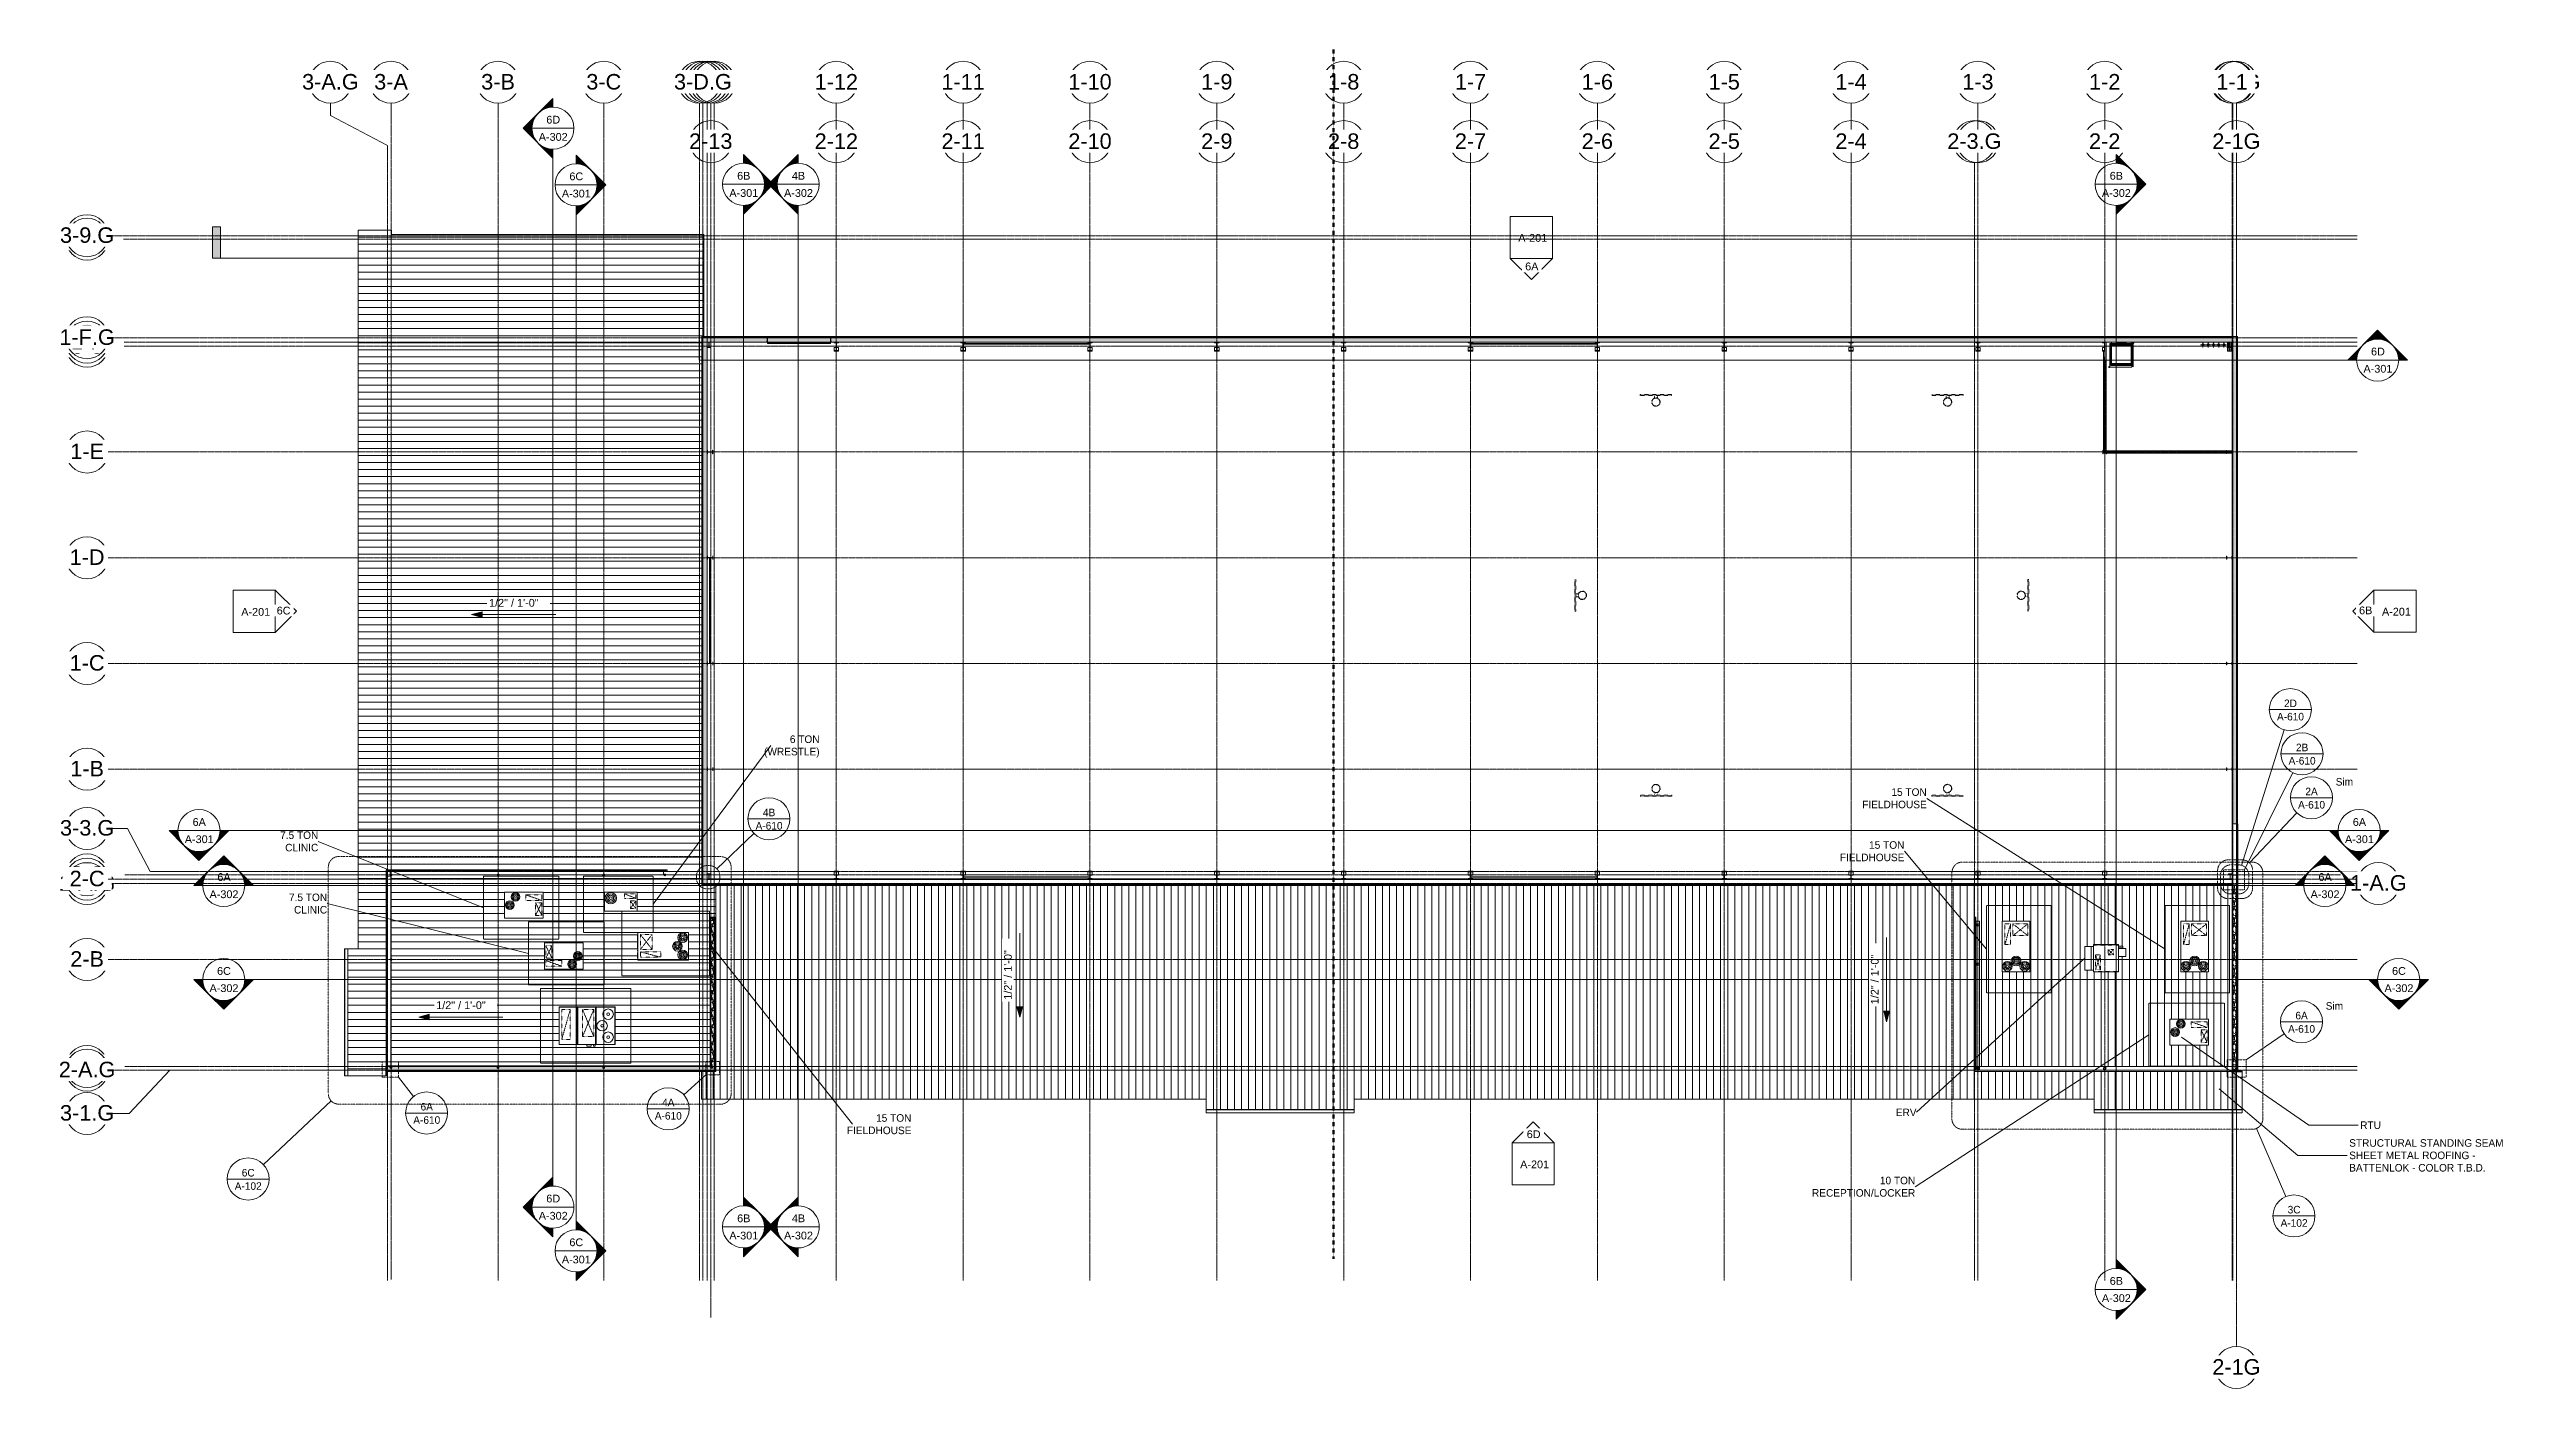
# Model space of a CAD drawing. Header units: inches. Extents: x 21290 to 29220, y -23522 to -20467.
# Drawn here: x 21290 to 26943, y -23522 to -20467 of the extents above; entities that cross this region are included whole.
import ezdxf

# ---------------------------------------------------------------- set-up
doc = ezdxf.new("R2010")
doc.units = ezdxf.units.IN
doc.header["$MEASUREMENT"] = 0
for name, pattern in [('Dash', [0.25, 0.125, -0.125]), ('Dash Dot 3_16_', [0.3125, 0.1875, -0.0625, 0, -0.0625]), ('Grid Line 1_2_', [0.875, 0.5, -0.125, 0.125, -0.125]), ('Hidden', [0.28125, 0.1875, -0.09375]), ('Hidden 1_8_', [0.1875, 0.125, -0.0625])]:
    doc.linetypes.add(name, pattern=pattern)
for name, color, linetype, lineweight in [('A-ANNO-IDEN', 131, 'Continuous', 9), ('A-ANNO-MATC', 214, 'Dash', 140), ('A-ANNO-SYMB', 150, 'Continuous', 9), ('A-AREA', 32, 'Continuous', 9), ('A-DOOR', 31, 'Continuous', 9), ('A-GLAZ', 151, 'Continuous', 9), ('A-ROOF', 132, 'Continuous', 9), ('A-ROOF-OTLN', 132, 'Continuous', 9), ('A-ROOF-PATT', 132, 'Continuous', 9), ('A-WALL', 113, 'Continuous', 9), ('A-WALL-PATT', 111, 'Continuous', 25), ('E-POWR-CNTR', 130, 'Continuous', 9), ('E-POWR-DROP', 130, 'Continuous', 9), ('G-ANNO-DIMS', 111, 'Continuous', 9), ('G-ANNO-SYMB', 111, 'Continuous', 9), ('I-WALL', 2, 'Continuous', 9), ('M-EQPM', 50, 'Continuous', 9), ('M-EQPM-HDLN', 50, 'Dash', 9), ('M-EQPM-IDEN', 50, 'Continuous', 9), ('Q-SPCQ', 91, 'Continuous', 9), ('Q-SPCQ-HDLN', 91, 'Dash', 9), ('S-BEAM', 12, 'Continuous', 9), ('S-COLS', 52, 'Continuous', 9), ('S-GRID', 1, 'Continuous', 9), ('S-GRID-IDEN', 1, 'Continuous', 9)]:
    doc.layers.add(name, color=color, linetype=linetype, lineweight=lineweight)
doc.styles.add('Arial', font='arial.ttf', dxfattribs={"height": 35.407186})
doc.styles.add('Arial_1', font='arial.ttf', dxfattribs={"height": 17.703593})
doc.styles.add('Century Gothic', font='GOTHIC.TTF', dxfattribs={"height": 17.245342})
pattern_1 = [(45, (0, 0), (-19.00703, 19.00703), []), (45, (0, 28.8), (-19.00703, 19.00703), [])]
pattern_2 = [(0, (0, 0), (0, 24), []), (90, (0, 0), (-24, 1e-15), [])]
pattern_3 = [(0, (0, 0), (30.72, 7.68), [2.534, -20.506, 2.534, -20.506, -122.88]), (0, (0, 0), (30.72, 7.68), [-46.08, 2.534, -43.546, 2.534, -20.506, -53.76]), (0, (0, 0), (30.72, 7.68), [-115.2, 2.534, -12.826, 2.534, -35.866]), (120, (11.52, 3.84), (-22.0110751, 22.7643004), [2.534, -20.506, 2.534, -20.506, -122.88]), (120, (11.52, 3.84), (-22.0110751, 22.7643004), [-46.08, 2.534, -43.546, 2.534, -20.506, -53.76]), (120, (11.52, 3.84), (-22.0110751, 22.7643004), [-115.2, 2.534, -12.826, 2.534, -35.866]), (240, (15.36, 19.2), (-8.7089249, -30.4443004), [2.534, -20.506, 2.534, -20.506, -122.88]), (240, (15.36, 19.2), (-8.7089249, -30.4443004), [-46.08, 2.534, -43.546, 2.534, -20.506, -53.76]), (240, (15.36, 19.2), (-8.7089249, -30.4443004), [-115.2, 2.534, -12.826, 2.534, -35.866])]
pattern_4 = [(161.57, (0.96, 0.96), (-7.6802237, -0.0009796), [0, -54.643, 6.067, 0]), (18.43, (-0.96, 0.96), (-7.6802237, 0.0009796), [0, -54.643, 6.067, 0]), (108.43, (0.96, 0.96), (3.8382953, -19.20136532), [18.211, -42.499]), (71.57, (-0.96, 0.96), (3.8382953, 19.20136532), [18.211, -42.499])]
pattern_5 = [(0, (0, 0), (61.44, 15.36), [2.534, -43.546, 2.534, -43.546, -245.76]), (0, (0, 0), (61.44, 15.36), [-92.16, 2.534, -89.626, 2.534, -43.546, -107.52]), (0, (0, 0), (61.44, 15.36), [-230.4, 2.534, -28.186, 2.534, -74.266]), (120, (23.04, 7.68), (-44.02215, 45.528601), [2.534, -43.546, 2.534, -43.546, -245.76]), (120, (23.04, 7.68), (-44.02215, 45.528601), [-92.16, 2.534, -89.626, 2.534, -43.546, -107.52]), (120, (23.04, 7.68), (-44.02215, 45.528601), [-230.4, 2.534, -28.186, 2.534, -74.266]), (240, (30.72, 38.4), (-17.41785, -60.888601), [2.534, -43.546, 2.534, -43.546, -245.76]), (240, (30.72, 38.4), (-17.41785, -60.888601), [-92.16, 2.534, -89.626, 2.534, -43.546, -107.52]), (240, (30.72, 38.4), (-17.41785, -60.888601), [-230.4, 2.534, -28.186, 2.534, -74.266])]
pattern_6 = [(225, (25691.39, -22360.053), (19.00703, -19.00703), []), (225, (25691.39, -22388.853), (19.00703, -19.00703), [])]
pattern_7 = [(225, (25401.89, -22360.053), (19.00703, -19.00703), []), (225, (25401.89, -22388.853), (19.00703, -19.00703), [])]
pattern_8 = [(225, (25112.39, -22360.053), (19.00703, -19.00703), []), (225, (25112.39, -22388.853), (19.00703, -19.00703), [])]
pattern_9 = [(225, (24822.89, -22360.053), (19.00703, -19.00703), []), (225, (24822.89, -22388.853), (19.00703, -19.00703), [])]
pattern_10 = [(225, (24533.39, -22360.053), (19.00703, -19.00703), []), (225, (24533.39, -22388.853), (19.00703, -19.00703), [])]
pattern_11 = [(225, (24243.89, -22360.053), (19.00703, -19.00703), []), (225, (24243.89, -22388.853), (19.00703, -19.00703), [])]
pattern_12 = [(225, (23954.39, -22360.053), (19.00703, -19.00703), []), (225, (23954.39, -22388.853), (19.00703, -19.00703), [])]
pattern_13 = [(225, (23664.89, -22360.053), (19.00703, -19.00703), []), (225, (23664.89, -22388.853), (19.00703, -19.00703), [])]
pattern_14 = [(225, (23375.39, -22360.053), (19.00703, -19.00703), []), (225, (23375.39, -22388.853), (19.00703, -19.00703), [])]
pattern_15 = [(225, (23085.89, -22360.053), (19.00703, -19.00703), []), (225, (23085.89, -22388.853), (19.00703, -19.00703), [])]
pattern_16 = [(225, (25980.89, -22360.053), (19.00703, -19.00703), []), (225, (25980.89, -22388.853), (19.00703, -19.00703), [])]

msp = doc.modelspace()

# ---------------------------------------------------------------- texts
at = {"layer": 'A-ANNO-SYMB', "char_height": 17.24534, "line_spacing_factor": 0.984117, "style": 'Century Gothic'}
for s, insert, width, attachment_point in [('A-610', (26404.8258, -21980.2758), 77.76, 2), ('2D', (26404.8258, -21949.8913), 36.72, 2), ('A-610', (26431.4578, -22081.0201), 77.76, 2), ('2B', (26431.4578, -22050.6356), 31.968, 2), ('2A', (26452.9516, -22150.9922), 36.936, 2), ('Sim', (26508.0988, -22128.9006), 46.224, 1), ('4B', (22932.4048, -22198.9409), 31.968, 2), ('A-610', (26452.9516, -22181.3767), 77.76, 2), ('A-610', (22932.4048, -22229.3255), 77.76, 2), ('6A', (26430.1524, -22662.3298), 36.936, 2), ('Sim', (26485.2996, -22640.2382), 46.224, 1), ('A-610', (26430.1524, -22692.7143), 77.76, 2), ('6A', (22151.1047, -22870.2953), 36.936, 2), ('A-610', (22702.4463, -22891.0526), 77.76, 2), ('4A', (22702.4463, -22860.6681), 36.936, 2), ('A-610', (22151.1047, -22900.6798), 77.76, 2), ('A-102', (21743.6436, -23051.3124), 77.76, 2), ('6C', (21743.6436, -23020.9279), 38.88, 2), ('3C', (26413.0792, -23105.1863), 38.88, 2), ('A-102', (26413.0792, -23135.5708), 77.76, 2)]:
    msp.add_mtext(s, dxfattribs=dict(at, insert=insert, width=width, attachment_point=attachment_point))
at = {"layer": 'G-ANNO-SYMB', "char_height": 17.70359, "attachment_point": 2, "line_spacing_factor": 0.938532, "style": 'Arial_1'}
for s, insert, width in [('6D', (22439.7884, -20618.0044), 37.584), ('A-302', (22439.7884, -20657.2769), 78.624), ('6C', (22492.4687, -20747.2504), 37.584), ('6B', (22874.7703, -20745.9818), 36.072), ('4B', (22999.5781, -20745.9818), 36.072), ('6B', (26007.4317, -20745.9818), 36.072), ('A-301', (22492.4687, -20786.5229), 78.624), ('A-301', (22874.7703, -20785.2543), 78.624), ('A-302', (22999.5781, -20785.2543), 78.624), ('A-302', (26007.4317, -20785.2543), 78.624), ('A-301', (26604.4384, -21186.2799), 78.624), ('6D', (26604.4384, -21147.0074), 37.584), ('A-301', (21631.8582, -22259.7673), 78.624), ('6A', (21631.8582, -22220.4948), 36.072), ('A-301', (26562.2299, -22259.7673), 78.624), ('6A', (26562.2299, -22220.4948), 36.072), ('A-302', (21688.3459, -22385.2912), 78.624), ('6A', (21688.3459, -22346.0187), 36.072), ('A-302', (21688.3459, -22599.5645), 78.624), ('6C', (21688.3459, -22560.292), 37.584), ('A-302', (26652.4384, -22599.5645), 78.624), ('6C', (26652.4384, -22560.292), 37.584), ('A-302', (22439.7884, -23118.8681), 78.624), ('6D', (22439.7884, -23079.5956), 37.584), ('A-301', (22874.7703, -23164.0358), 78.624), ('6B', (22874.7703, -23124.7634), 36.072), ('A-302', (22999.5781, -23164.0358), 78.624), ('4B', (22999.5781, -23124.7634), 36.072), ('A-301', (22492.4687, -23218.6876), 78.624), ('6C', (22492.4687, -23179.4151), 37.584), ('6B', (26007.4317, -23267.5211), 36.072), ('A-302', (26007.4317, -23306.7936), 78.624)]:
    msp.add_mtext(s, dxfattribs=dict(at, insert=insert, width=width))
at = {"layer": 'M-EQPM-IDEN', "attachment_point": 3, "line_spacing_factor": 0.984117, "style": 'Century Gothic'}
for s, insert, char_height, width in [('6 TON\\P(WRESTLE)', (23047.7548, -22031.7209), 17.24534, 133.272), ('15 TON\\PFIELDHOUSE', (25574.7315, -22152.3854), 17.24534, 161.352), ('7.5 TON\\PCLINIC', (21903.6353, -22250.7787), 17.24534, 104.544), ('15 TON\\PFIELDHOUSE', (25523.7315, -22273.1353), 17.24534, 161.352), ('7.5 TON\\PCLINIC', (21923.7918, -22392.5704), 17.24534, 104.544), ('ERV', (25551.3565, -22883.2313), 17.24534, 51.84), ('15 TON\\PFIELDHOUSE', (23257.3731, -22896.0043), 17.24534, 161.352), ('10 TON\\PRECEPTION/LOCKER', (25548.4815, -23038.6221), 17.245342, 274.104)]:
    msp.add_mtext(s, dxfattribs=dict(at, insert=insert, char_height=char_height, width=width))

# ---------------------------------------------------------------- blocks, each defined once
blk = doc.blocks.new('Basketball_Backstop-Performance_Sports_Systems-3103-Ceiling_Hung - 27_-0_ to 27_-11 7_8_-652462-Roof Low')
at = {"layer": 'Q-SPCQ-HDLN', "color": 8}
for p, q in [((-36, 0), (-36, 2.2)), ((-36, 2.2), (36, 2.2)), ((36, 2.2), (36, 0)), ((36, 0), (-36, 0)), ((-3.5, 0), (-3.5, -6.2)), ((3.5, 0), (3.5, -6.2))]:
    blk.add_line(p, q, dxfattribs=at)
for radius in [9.63, 9]:
    blk.add_circle((0, -15.1), radius, dxfattribs=at)
blk = doc.blocks.new('Carrier_48TC_Standard_Efficiency_Gas_Heat_Electric_Cooling_Packaged_Rooftop_Unit_3_to_15_nominal_tons - 15 ton 48TC__16-873539-Roof Low')
at = {"layer": 'M-EQPM', "color": 8, "linetype": 'Hidden'}
for p, q in [((-105.9, -79.7), (-105.9, 67.7)), ((-105.9, 67.7), (93.9, 67.7)), ((93.9, 67.7), (93.9, -79.7)), ((93.9, -79.7), (-105.9, -79.7))]:
    blk.add_line(p, q, dxfattribs=at)
at = {"layer": 'M-EQPM', "color": 8}
for p, q in [((57.9, 31.7), (-57.9, 31.7)), ((-57.9, 31.7), (-57.9, -31.7)), ((57.9, -31.7), (57.9, 31.7)), ((58.1, 27.3), (57.9, 27.3)), ((57.9, 15.4), (58.1, 15.4)), ((58.1, 10.3), (57.9, 10.3)), ((57.9, 9.3), (58.1, 9.3)), ((58.1, 6.7), (57.9, 6.7)), ((58.1, 27.3), (58.1, 15.4)), ((58.1, 9.3), (58.1, 10.3)), ((58.1, 10.3), (58.1, 9.3)), ((58.1, 6.7), (58.1, -25.1)), ((-57.9, -31.7), (57.9, -31.7)), ((57.9, -25.1), (58.1, -25.1))]:
    blk.add_line(p, q, dxfattribs=at)
for centre, radius in [((-44.9, 19.7), 11), ((-44.9, 19.7), 8.25), ((-44.9, 19.7), 5.5), ((-44.9, 19.7), 2.75), ((-32.9, 0), 11), ((-32.9, 0), 8.25), ((-32.9, 0), 5.5), ((-32.9, 0), 2.75), ((-44.9, -19.7), 11), ((-44.9, -19.7), 8.25), ((-44.9, -19.7), 5.5), ((-44.9, -19.7), 2.75)]:
    blk.add_circle(centre, radius, dxfattribs=at)
at = {"layer": 'M-EQPM-HDLN', "color": 8}
for p, q in [((4.8, 25.3), (51.7, 12.7)), ((4.8, 12.7), (4.8, 25.3)), ((4.8, 25.3), (51.7, 25.3)), ((51.7, 12.7), (4.8, 12.7)), ((24.9, -26.8), (51.7, 7.2)), ((24.9, 7.2), (51.7, -26.8)), ((24.9, -26.8), (24.9, 7.2)), ((24.9, 7.2), (51.7, 7.2)), ((51.7, 25.3), (51.7, 12.7)), ((51.7, 7.2), (51.7, -26.8)), ((51.7, -26.8), (24.9, -26.8))]:
    blk.add_line(p, q, dxfattribs=at)
blk = doc.blocks.new('Basketball_Backstop-Performance_Sports_Systems-3103-Ceiling_Hung - 27_-0_ to 27_-11 7_8_-706978-Roof Low')
at = {"layer": 'Q-SPCQ-HDLN', "color": 8}
for p, q in [((36, 0), (-36, 0)), ((-36, 0), (-36, -2.2)), ((-3.5, 0), (-3.5, 6.2)), ((3.5, 0), (3.5, 6.2)), ((36, -2.2), (36, 0)), ((-36, -2.2), (36, -2.2))]:
    blk.add_line(p, q, dxfattribs=at)
for radius in [9.62, 9]:
    blk.add_circle((0, 15.1), radius, dxfattribs=at)
blk = doc.blocks.new('Girt_C - 8_D-1405602-Roof Low')
at = {"layer": 'S-BEAM', "color": 8}
for p, q in [((22314, -22349.6), (22315.6, -22349.6)), ((22315.8, -22349.6), (22553.3, -22349.6)), ((22553.5, -22349.6), (22556.8, -22349.6)), ((22557, -22349.6), (22691.6, -22349.6)), ((22691.6, -22349.4), (22691.6, -22341.7)), ((22691.6, -22341.7), (22691.7, -22341.7)), ((22691.6, -22341.7), (22691.6, -22349.4)), ((22691.6, -22341.7), (22691.7, -22341.7)), ((22691.8, -22342.2), (22691.6, -22342.2)), ((22691.8, -22348.9), (22691.6, -22348.9)), ((22691.7, -22349.4), (22691.6, -22349.4)), ((22691.7, -22349.4), (22691.6, -22349.4)), ((22691.6, -22349.6), (22691.7, -22349.6)), ((22691.8, -22342.1), (22691.7, -22341.6)), ((22691.7, -22341.7), (22691.8, -22342.2)), ((22691.8, -22348.9), (22691.7, -22349.4)), ((22691.7, -22349.6), (22691.8, -22349))]:
    blk.add_line(p, q, dxfattribs=at)
for centre, major_axis, start_param, end_param in [((22691.6, -22341.7), (0, 0.188), 0, 1.570796), ((22691.6, -22341.7), (0, 0.0782), 0.053099, 1.570796), ((22691.6, -22349.4), (0, 0.0782), 1.570796, 3.104544), ((22691.6, -22349.4), (0, 0.188), 1.570796, 3.141593)]:
    blk.add_ellipse(centre, major_axis=major_axis, ratio=0.041631, start_param=start_param, end_param=end_param, dxfattribs=at)
blk = doc.blocks.new('Carrier_48TC_Standard_Efficiency_Gas_Heat_Electric_Cooling_Packaged_Rooftop_Unit_3_to_15_nominal_tons - 7_5 ton 48TC__08-873531-Roof Low')
at = {"layer": 'M-EQPM', "color": 8, "linetype": 'Hidden'}
for p, q in [((-92.1, -77.8), (-92.1, 65.7)), ((-92.1, 65.7), (80.1, 65.7)), ((80.1, 65.7), (80.1, -77.8)), ((80.1, -77.8), (-92.1, -77.8))]:
    blk.add_line(p, q, dxfattribs=at)
at = {"layer": 'M-EQPM', "color": 8}
for p, q in [((44.1, 29.7), (-44.1, 29.7)), ((-44.1, 29.7), (-44.1, -29.8)), ((44.1, -29.8), (44.1, 29.7)), ((44.2, 24.7), (44.1, 24.7)), ((44.1, 12.1), (44.2, 12.1)), ((44.2, 8.1), (44.1, 8.1)), ((44.1, 7.1), (44.2, 7.1)), ((44.2, 4.9), (44.1, 4.9)), ((44.2, 24.7), (44.2, 12.1)), ((44.2, 7.1), (44.2, 8.1)), ((44.2, 8.1), (44.2, 7.1)), ((44.2, 4.9), (44.2, -23.5)), ((-44.1, -29.8), (44.1, -29.8)), ((44.1, -23.5), (44.2, -23.5))]:
    blk.add_line(p, q, dxfattribs=at)
for centre, radius in [((-32.1, 0), 10), ((-32.1, 0), 7.5), ((-32.1, 0), 5), ((-32.1, 0), 2.5), ((-19.1, 18.7), 10), ((-19.1, 18.7), 7.5), ((-19.1, 18.7), 5), ((-19.1, 18.7), 2.5)]:
    blk.add_circle(centre, radius, dxfattribs=at)
at = {"layer": 'M-EQPM-HDLN', "color": 8}
for p, q in [((4.4, 23.2), (40.8, 10.6)), ((4.4, 10.6), (4.4, 23.2)), ((4.4, 23.2), (40.8, 23.2)), ((40.8, 10.6), (4.4, 10.6)), ((26.8, -23.5), (40.8, 5.2)), ((26.8, 5.2), (40.8, -23.5)), ((26.8, -23.5), (26.8, 5.2)), ((26.8, 5.2), (40.8, 5.2)), ((40.8, 23.2), (40.8, 10.6)), ((40.8, 5.2), (40.8, -23.5)), ((40.8, -23.5), (26.8, -23.5))]:
    blk.add_line(p, q, dxfattribs=at)
blk = doc.blocks.new('Carrier_48TC_Standard_Efficiency_Gas_Heat_Electric_Cooling_Packaged_Rooftop_Unit_3_to_15_nominal_tons - 6 ton 48TC__07-1350223-Roof Low')
at = {"layer": 'M-EQPM', "color": 8, "linetype": 'Hidden'}
for p, q in [((-85.2, -70), (-85.2, 58)), ((-85.2, 58), (73.2, 58)), ((73.2, 58), (73.2, -70)), ((38.2, -70), (-85.2, -70))]:
    blk.add_line(p, q, dxfattribs=at)
at = {"layer": 'M-EQPM', "color": 8}
for p, q in [((37.2, 22), (-37.2, 22)), ((-37.2, 22), (-37.2, -22)), ((37.2, -22), (37.2, 22)), ((37.3, 19.7), (37.2, 19.7)), ((37.2, 9.2), (37.3, 9.2)), ((37.3, 5.3), (37.2, 5.3)), ((37.2, 4.2), (37.3, 4.2)), ((37.3, 1.4), (37.2, 1.4)), ((37.3, 19.7), (37.3, 9.2)), ((37.3, 4.2), (37.3, 5.3)), ((37.3, 5.3), (37.3, 4.2)), ((37.3, 1.4), (37.3, -15.4)), ((-37.2, -22), (37.2, -22)), ((37.2, -15.4), (37.3, -15.4))]:
    blk.add_line(p, q, dxfattribs=at)
for radius in [13, 9.75, 6.5, 3.25]:
    blk.add_circle((-23.2, 8), radius, dxfattribs=at)
at = {"layer": 'M-EQPM-HDLN', "color": 8}
for p, q in [((8.2, 18.2), (33.8, 7.4)), ((8.2, 7.4), (8.2, 18.2)), ((8.2, 18.2), (33.8, 18.2)), ((33.8, 7.4), (8.2, 7.4)), ((21.7, -15.8), (33.8, 2)), ((21.7, 2), (33.8, -15.8)), ((21.7, -15.8), (21.7, 2)), ((21.7, 2), (33.8, 2)), ((33.8, 18.2), (33.8, 7.4)), ((33.8, 2), (33.8, -15.8)), ((33.8, -15.8), (21.7, -15.8))]:
    blk.add_line(p, q, dxfattribs=at)
blk = doc.blocks.new('Carrier_48TC_Standard_Efficiency_Gas_Heat_Electric_Cooling_Packaged_Rooftop_Unit_3_to_15_nominal_tons - 10 ton 48TC__12-1646492-Roof Low')
at = {"layer": 'M-EQPM', "color": 8, "linetype": 'Hidden'}
for p, q in [((-92.1, -77.8), (-92.1, 65.7)), ((-92.1, 65.7), (80.1, 65.7)), ((80.1, 65.7), (80.1, -77.8)), ((80.1, -77.8), (-92.1, -77.8))]:
    blk.add_line(p, q, dxfattribs=at)
at = {"layer": 'M-EQPM', "color": 8}
for p, q in [((44.1, 29.7), (-44.1, 29.7)), ((-44.1, 29.7), (-44.1, -29.8)), ((44.1, -29.8), (44.1, 29.7)), ((44.2, 24.7), (44.1, 24.7)), ((44.1, 12.1), (44.2, 12.1)), ((44.2, 8.1), (44.1, 8.1)), ((44.1, 7.1), (44.2, 7.1)), ((44.2, 4.9), (44.1, 4.9)), ((44.2, 24.7), (44.2, 12.1)), ((44.2, 7.1), (44.2, 8.1)), ((44.2, 8.1), (44.2, 7.1)), ((44.2, 4.9), (44.2, -23.5)), ((-44.1, -29.8), (44.1, -29.8)), ((44.1, -23.5), (44.2, -23.5))]:
    blk.add_line(p, q, dxfattribs=at)
for centre, radius in [((-32.1, 0), 10), ((-32.1, 0), 7.5), ((-32.1, 0), 5), ((-32.1, 0), 2.5), ((-19.1, 18.7), 10), ((-19.1, 18.7), 7.5), ((-19.1, 18.7), 5), ((-19.1, 18.7), 2.5)]:
    blk.add_circle(centre, radius, dxfattribs=at)
at = {"layer": 'M-EQPM-HDLN', "color": 8}
for p, q in [((4.4, 23.2), (40.8, 10.6)), ((4.4, 10.6), (4.4, 23.2)), ((4.4, 23.2), (40.8, 23.2)), ((40.8, 10.6), (4.4, 10.6)), ((26.8, -23.5), (40.8, 5.2)), ((26.8, 5.2), (40.8, -23.5)), ((26.8, -23.5), (26.8, 5.2)), ((26.8, 5.2), (40.8, 5.2)), ((40.8, 23.2), (40.8, 10.6)), ((40.8, 5.2), (40.8, -23.5)), ((40.8, -23.5), (26.8, -23.5))]:
    blk.add_line(p, q, dxfattribs=at)
blk = doc.blocks.new('he3xrtf - 115 V Single Phase-880047-Roof Low')
at = {"layer": 'M-EQPM', "color": 8}
for p, q in [((28.6, 31.2), (-28.6, 31.2)), ((-28.6, 31.2), (-28.6, -31.2)), ((28.6, -31.2), (28.6, 31.2)), ((28.6, 27), (33.8, 27)), ((28.6, -27), (28.6, 27)), ((33.8, 27), (48.5, 27)), ((33.8, 27), (33.8, -27)), ((48.5, 27), (48.5, -27)), ((-45.4, -4), (-28.6, -4)), ((-45.4, -4), (-45.4, -22)), ((-28.6, -22), (-45.4, -22)), ((-38.7, -27.8), (-38.7, -23.8)), ((-28.6, -23.8), (-38.7, -23.8)), ((-38.7, -27.8), (-28.6, -27.8)), ((-28.6, -4), (-28.6, -22)), ((-28.6, -31.2), (28.6, -31.2)), ((33.8, -27), (28.6, -27)), ((48.5, -27), (33.8, -27))]:
    blk.add_line(p, q, dxfattribs=at)
at = {"layer": 'M-EQPM-HDLN', "color": 8}
for p, q in [((-28.4, -30.1), (-28.4, 30.1)), ((-28.4, 30.1), (28.4, 30.1)), ((23.8, 26.1), (12.8, -7.9)), ((12.8, 26.1), (23.8, -7.9)), ((12.8, -7.9), (12.8, 26.1)), ((12.8, 26.1), (23.8, 26.1)), ((23.8, 26.1), (23.8, -7.9)), ((28.4, 30.1), (28.4, -30.1)), ((28.4, -30.1), (-28.4, -30.1)), ((-17.2, -7.8), (-5.2, -19.8)), ((-5.2, -7.8), (-17.2, -19.8)), ((-17.2, -19.8), (-17.2, -7.8)), ((-17.2, -7.8), (-5.2, -7.8)), ((-5.2, -19.8), (-17.2, -19.8)), ((-5.2, -7.8), (-5.2, -19.8)), ((23.8, -7.9), (12.8, -7.9))]:
    blk.add_line(p, q, dxfattribs=at)
blk = doc.blocks.new('W-Wide Flange - W18X40-1630767-Roof Low')
at = {"layer": 'S-BEAM', "color": 8}
for p, q in [((-108.1, -3), (-108.1, 0)), ((-108.1, -3), (108.1, -3)), ((108.1, -1.6), (108.1, -3))]:
    blk.add_line(p, q, dxfattribs=at)
at = {"layer": 'S-BEAM', "color": 8, "linetype": 'Hidden 1_8_'}
blk.add_line((-108.1, -0.2), (-107, -0.2), dxfattribs=at)
blk = doc.blocks.new('W-Wide Flange - W12X26-1530486-Roof Low')
at = {"layer": 'S-BEAM', "color": 8}
for p, q in [((-129.7, 3.2), (-118.1, 3.2)), ((-117.6, 3.2), (-109.1, 3.2)), ((-129.7, -3.2), (-118.1, -3.2)), ((-117.6, -3.2), (-109.1, -3.2))]:
    blk.add_line(p, q, dxfattribs=at)
at = {"layer": 'S-BEAM', "color": 8, "linetype": 'Hidden 1_8_'}
for p, q in [((-129.7, 0.1), (-118.1, 0.1)), ((-117.6, 0.1), (-109.1, 0.1)), ((-129.6, -0.1), (-118.2, -0.1)), ((-117.6, -0.1), (-109.1, -0.1))]:
    blk.add_line(p, q, dxfattribs=at)
blk = doc.blocks.new('overhead door - one-983186-Roof Low')
at = {"layer": 'A-DOOR'}
h = blk.add_hatch(dxfattribs=at)
h.set_pattern_fill('FP_8', color=8, style=0, pattern_type=2)
h.set_pattern_definition([(270, (24, 0), (8, 5e-16), [])])
h.paths.add_polyline_path([(-72, -8.75), (72, -8.75), (72, -7), (-72, -7)], flags=0)
at = {"layer": 'A-DOOR', "color": 8}
for p, q in [((-72, -8.75), (-72, -7)), ((-72, -7), (72, -7)), ((72, -8.75), (-72, -8.75)), ((72, -7), (72, -8.75))]:
    blk.add_line(p, q, dxfattribs=at)
blk = doc.blocks.new('columns and girder2 - one-1334686-Roof Low')
at = {"layer": 'S-BEAM'}
h = blk.add_hatch(dxfattribs=at)
h.set_pattern_fill('FP_9', color=8, style=0, pattern_type=2)
h.set_pattern_definition(pattern_6)
h.paths.add_polyline_path([(0, -1.3), (-5, -1.3), (-5, -2), (5, -2), (5, -1.3)], flags=0)
h.paths.add_polyline_path([(5, -17), (-5, -17), (-5, -18.5), (5, -18.5)], flags=0)
h.paths.add_polyline_path([(5, -1204.9), (-5, -1204.9), (-5, -1206.4), (5, -1206.4)], flags=0)
h.paths.add_polyline_path([(-5, -1224.3), (-5, -1225.8), (5, -1225.8), (5, -1224.3)], flags=0)
h = blk.add_hatch(dxfattribs=at)
h.set_pattern_fill('FP_9', color=8, style=0, pattern_type=2)
h.set_pattern_definition(pattern_6)
h.paths.add_polyline_path([(0.6, -2), (-0.6, -2), (-0.6, -17), (0.6, -17)], flags=0)
h.paths.add_polyline_path([(-0.6, -1206.4), (-0.6, -1224.3), (0.6, -1224.3), (0.6, -1206.4)], flags=0)
at = {"layer": 'S-BEAM', "color": 7, "lineweight": 13}
for p, q in [((-5, -1.3), (-5, -2)), ((-5, -2), (5, -2)), ((5, -17), (-5, -17)), ((-5, -17), (-5, -18.5)), ((-5, -18.5), (5, -18.5)), ((0.6, -2), (-0.6, -2)), ((-0.6, -2), (-0.6, -17)), ((-0.6, -17), (0.6, -17)), ((0.6, -17), (0.6, -2)), ((5, -2), (5, -1.3)), ((5, -18.5), (5, -17)), ((5, -1204.9), (-5, -1204.9)), ((-5, -1204.9), (-5, -1206.4)), ((-5, -1206.4), (5, -1206.4)), ((5, -1224.3), (-5, -1224.3)), ((-5, -1224.3), (-5, -1225.8)), ((0.6, -1206.4), (-0.6, -1206.4)), ((-0.6, -1206.4), (-0.6, -1224.3)), ((-0.6, -1224.3), (0.6, -1224.3)), ((0.6, -1224.3), (0.6, -1206.4)), ((5, -1206.4), (5, -1204.9)), ((5, -1225.8), (5, -1224.3))]:
    blk.add_line(p, q, dxfattribs=at)
at = {"layer": 'S-BEAM', "color": 8}
for p, q in [((-5, -17), (-5, -9.2)), ((-0.6, -9.2), (-5, -9.2)), ((5, -9.2), (0.6, -9.2)), ((5, -9.2), (5, -17)), ((-5, -1213.3), (-5, -1206.4)), ((-5, -1213.3), (-0.6, -1213.3)), ((0.6, -1213.3), (5, -1213.3)), ((5, -1206.4), (5, -1213.3))]:
    blk.add_line(p, q, dxfattribs=at)
blk = doc.blocks.new('columns and girder2 - one-V1-Roof Low')
at = {"layer": 'S-BEAM'}
h = blk.add_hatch(dxfattribs=at)
h.set_pattern_fill('FP_10', color=8, style=0, pattern_type=2)
h.set_pattern_definition(pattern_7)
h.paths.add_polyline_path([(-5, -1.3), (-5, -2), (5, -2), (5, -1.3), (0, -1.3)], flags=0)
h.paths.add_polyline_path([(-5, -17), (-5, -18.5), (5, -18.5), (5, -17)], flags=0)
h.paths.add_polyline_path([(5, -1204.9), (-5, -1204.9), (-5, -1206.4), (5, -1206.4)], flags=0)
h.paths.add_polyline_path([(-5, -1224.3), (-5, -1225.8), (5, -1225.8), (5, -1224.3)], flags=0)
h = blk.add_hatch(dxfattribs=at)
h.set_pattern_fill('FP_10', color=8, style=0, pattern_type=2)
h.set_pattern_definition(pattern_7)
h.paths.add_polyline_path([(-0.6, -2), (-0.6, -17), (0.6, -17), (0.6, -2)], flags=0)
h.paths.add_polyline_path([(-0.6, -1206.4), (-0.6, -1224.3), (0.6, -1224.3), (0.6, -1206.4)], flags=0)
at = {"layer": 'S-BEAM', "color": 7, "lineweight": 13}
for p, q in [((-5, -1.3), (-5, -2)), ((-5, -2), (5, -2)), ((5, -17), (-5, -17)), ((-5, -17), (-5, -18.5)), ((-5, -18.5), (5, -18.5)), ((0.6, -2), (-0.6, -2)), ((-0.6, -2), (-0.6, -17)), ((-0.6, -17), (0.6, -17)), ((0.6, -17), (0.6, -2)), ((5, -2), (5, -1.3)), ((5, -18.5), (5, -17)), ((5, -1204.9), (-5, -1204.9)), ((-5, -1204.9), (-5, -1206.4)), ((-5, -1206.4), (5, -1206.4)), ((5, -1224.3), (-5, -1224.3)), ((-5, -1224.3), (-5, -1225.8)), ((0.6, -1206.4), (-0.6, -1206.4)), ((-0.6, -1206.4), (-0.6, -1224.3)), ((-0.6, -1224.3), (0.6, -1224.3)), ((0.6, -1224.3), (0.6, -1206.4)), ((5, -1206.4), (5, -1204.9)), ((5, -1225.8), (5, -1224.3))]:
    blk.add_line(p, q, dxfattribs=at)
at = {"layer": 'S-BEAM', "color": 8}
for p, q in [((-5, -17), (-5, -9.2)), ((-0.6, -9.2), (-5, -9.2)), ((5, -9.2), (0.6, -9.2)), ((5, -9.2), (5, -17)), ((-5, -1213.3), (-5, -1206.4)), ((-5, -1213.3), (-0.6, -1213.3)), ((0.6, -1213.3), (5, -1213.3)), ((5, -1206.4), (5, -1213.3))]:
    blk.add_line(p, q, dxfattribs=at)
blk = doc.blocks.new('columns and girder2 - one-V2-Roof Low')
at = {"layer": 'S-BEAM'}
h = blk.add_hatch(dxfattribs=at)
h.set_pattern_fill('FP_11', color=8, style=0, pattern_type=2)
h.set_pattern_definition(pattern_8)
h.paths.add_polyline_path([(0, -1.3), (-5, -1.3), (-5, -2), (5, -2), (5, -1.3)], flags=0)
h.paths.add_polyline_path([(5, -17), (-5, -17), (-5, -18.5), (5, -18.5)], flags=0)
h.paths.add_polyline_path([(5, -1204.9), (-5, -1204.9), (-5, -1206.4), (5, -1206.4)], flags=0)
h.paths.add_polyline_path([(-5, -1224.3), (-5, -1225.8), (5, -1225.8), (5, -1224.3)], flags=0)
h = blk.add_hatch(dxfattribs=at)
h.set_pattern_fill('FP_11', color=8, style=0, pattern_type=2)
h.set_pattern_definition(pattern_8)
h.paths.add_polyline_path([(0.6, -2), (-0.6, -2), (-0.6, -17), (0.6, -17)], flags=0)
h.paths.add_polyline_path([(-0.6, -1206.4), (-0.6, -1224.3), (0.6, -1224.3), (0.6, -1206.4)], flags=0)
at = {"layer": 'S-BEAM', "color": 7, "lineweight": 13}
for p, q in [((-5, -1.3), (-5, -2)), ((-5, -2), (5, -2)), ((5, -17), (-5, -17)), ((-5, -17), (-5, -18.5)), ((-5, -18.5), (5, -18.5)), ((0.6, -2), (-0.6, -2)), ((-0.6, -2), (-0.6, -17)), ((-0.6, -17), (0.6, -17)), ((0.6, -17), (0.6, -2)), ((5, -2), (5, -1.3)), ((5, -18.5), (5, -17)), ((5, -1204.9), (-5, -1204.9)), ((-5, -1204.9), (-5, -1206.4)), ((-5, -1206.4), (5, -1206.4)), ((5, -1224.3), (-5, -1224.3)), ((-5, -1224.3), (-5, -1225.8)), ((0.6, -1206.4), (-0.6, -1206.4)), ((-0.6, -1206.4), (-0.6, -1224.3)), ((-0.6, -1224.3), (0.6, -1224.3)), ((0.6, -1224.3), (0.6, -1206.4)), ((5, -1206.4), (5, -1204.9)), ((5, -1225.8), (5, -1224.3))]:
    blk.add_line(p, q, dxfattribs=at)
at = {"layer": 'S-BEAM', "color": 8}
for p, q in [((-5, -17), (-5, -9.2)), ((-0.6, -9.2), (-5, -9.2)), ((5, -9.2), (0.6, -9.2)), ((5, -9.2), (5, -17)), ((-5, -1213.3), (-5, -1206.4)), ((-5, -1213.3), (-0.6, -1213.3)), ((0.6, -1213.3), (5, -1213.3)), ((5, -1206.4), (5, -1213.3))]:
    blk.add_line(p, q, dxfattribs=at)
blk = doc.blocks.new('columns and girder2 - one-V3-Roof Low')
at = {"layer": 'S-BEAM'}
h = blk.add_hatch(dxfattribs=at)
h.set_pattern_fill('FP_12', color=8, style=0, pattern_type=2)
h.set_pattern_definition(pattern_9)
h.paths.add_polyline_path([(5, -1.3), (-5, -1.3), (-5, -2), (5, -2)], flags=0)
h.paths.add_polyline_path([(5, -17), (-5, -17), (-5, -18.5), (5, -18.5)], flags=0)
h.paths.add_polyline_path([(-5, -1204.9), (-5, -1206.4), (5, -1206.4), (5, -1204.9), (3.1, -1204.9)], flags=0)
h.paths.add_polyline_path([(5, -1224.3), (-5, -1224.3), (-5, -1225.8), (5, -1225.8)], flags=0)
h = blk.add_hatch(dxfattribs=at)
h.set_pattern_fill('FP_12', color=8, style=0, pattern_type=2)
h.set_pattern_definition(pattern_9)
h.paths.add_polyline_path([(0, -5.7), (0.2, -5.6), (0, -5.7)], flags=0)
h.paths.add_polyline_path([(0.6, -2), (-0.6, -2), (-0.6, -17), (0.6, -17), (0.6, -5.7), (-0.2, -5.7), (-0.4, -5.3), (-0.2, -4.8), (0, -4.7), (0.6, -4.7), (0.6, -4)], flags=0)
h.paths.add_polyline_path([(-0.6, -1206.4), (-0.6, -1224.3), (0.6, -1224.3), (0.6, -1222.3), (-0.1, -1222.2), (-0.4, -1222), (-0.4, -1221.7), (-0.3, -1221.4), (-0.1, -1221.3), (0.6, -1221.3), (0.6, -1206.4)], flags=0)
at = {"layer": 'S-BEAM', "color": 7, "lineweight": 13}
for p, q in [((-5, -1.3), (-5, -2)), ((-5, -2), (5, -2)), ((5, -17), (-5, -17)), ((-5, -17), (-5, -18.5)), ((-5, -18.5), (5, -18.5)), ((0.6, -2), (-0.6, -2)), ((-0.6, -2), (-0.6, -17)), ((-0.6, -17), (0.6, -17)), ((0.6, -4.7), (0.6, -2)), ((0.6, -17), (0.6, -5.7)), ((5, -2), (5, -1.3)), ((5, -18.5), (5, -17)), ((5, -1204.9), (-5, -1204.9)), ((-5, -1204.9), (-5, -1206.4)), ((-5, -1206.4), (5, -1206.4)), ((5, -1224.3), (-5, -1224.3)), ((-5, -1224.3), (-5, -1225.8)), ((0.6, -1206.4), (-0.6, -1206.4)), ((-0.6, -1206.4), (-0.6, -1224.3)), ((-0.6, -1224.3), (0.6, -1224.3)), ((0.6, -1221.3), (0.6, -1206.4)), ((0.6, -1224.3), (0.6, -1222.3)), ((5, -1206.4), (5, -1204.9)), ((5, -1225.8), (5, -1224.3))]:
    blk.add_line(p, q, dxfattribs=at)
at = {"layer": 'S-BEAM', "color": 8}
for p, q in [((-5, -17), (-5, -9.2)), ((-0.6, -9.2), (-5, -9.2)), ((5, -9.2), (0.6, -9.2)), ((5, -9.2), (5, -17)), ((-5, -1213.3), (-5, -1206.4)), ((-5, -1213.3), (-0.6, -1213.3)), ((0.6, -1213.3), (5, -1213.3)), ((5, -1206.4), (5, -1213.3))]:
    blk.add_line(p, q, dxfattribs=at)
blk = doc.blocks.new('columns and girder2 - one-V4-Roof Low')
at = {"layer": 'S-BEAM'}
h = blk.add_hatch(dxfattribs=at)
h.set_pattern_fill('FP_13', color=8, style=0, pattern_type=2)
h.set_pattern_definition(pattern_10)
h.paths.add_polyline_path([(5, -1.3), (-5, -1.3), (-5, -2), (5, -2)], flags=0)
h.paths.add_polyline_path([(5, -17), (-5, -17), (-5, -18.5), (5, -18.5)], flags=0)
h.paths.add_polyline_path([(5, -1204.9), (-5, -1204.9), (-5, -1206.4), (5, -1206.4)], flags=0)
h.paths.add_polyline_path([(-5, -1224.3), (-5, -1225.8), (5, -1225.8), (5, -1224.3)], flags=0)
h = blk.add_hatch(dxfattribs=at)
h.set_pattern_fill('FP_13', color=8, style=0, pattern_type=2)
h.set_pattern_definition(pattern_10)
h.paths.add_polyline_path([(0.6, -2), (-0.6, -2), (-0.6, -4.7), (0.1, -4.8), (0.3, -4.9), (0.4, -5.3), (0.3, -5.6), (-0.1, -5.7), (-0.6, -5.7), (-0.6, -17), (0.6, -17), (0.6, -4)], flags=0)
h.paths.add_polyline_path([(-0.6, -1206.4), (-0.6, -1221.3), (-0.2, -1221.3), (0.1, -1221.5), (0.1, -1221.8), (0, -1222.1), (-0.2, -1222.3), (-0.6, -1222.3), (-0.6, -1224.3), (0.6, -1224.3), (0.6, -1206.4)], flags=0)
at = {"layer": 'S-BEAM', "color": 7, "lineweight": 13}
for p, q in [((-5, -1.3), (-5, -2)), ((-5, -2), (5, -2)), ((5, -17), (-5, -17)), ((-5, -17), (-5, -18.5)), ((-5, -18.5), (5, -18.5)), ((0.6, -2), (-0.6, -2)), ((-0.6, -2), (-0.6, -4.7)), ((-0.6, -5.7), (-0.6, -17)), ((-0.6, -17), (0.6, -17)), ((0.6, -17), (0.6, -2)), ((5, -2), (5, -1.3)), ((5, -18.5), (5, -17)), ((5, -1204.9), (-5, -1204.9)), ((-5, -1204.9), (-5, -1206.4)), ((-5, -1206.4), (5, -1206.4)), ((5, -1224.3), (-5, -1224.3)), ((-5, -1224.3), (-5, -1225.8)), ((0.6, -1206.4), (-0.6, -1206.4)), ((-0.6, -1206.4), (-0.6, -1221.3)), ((-0.6, -1222.3), (-0.6, -1224.3)), ((-0.6, -1224.3), (0.6, -1224.3)), ((0.6, -1224.3), (0.6, -1206.4)), ((5, -1206.4), (5, -1204.9)), ((5, -1225.8), (5, -1224.3))]:
    blk.add_line(p, q, dxfattribs=at)
at = {"layer": 'S-BEAM', "color": 8}
for p, q in [((-5, -17), (-5, -9.2)), ((-0.6, -9.2), (-5, -9.2)), ((5, -9.2), (0.6, -9.2)), ((5, -9.2), (5, -17)), ((-5, -1213.3), (-5, -1206.4)), ((-5, -1213.3), (-0.6, -1213.3)), ((0.6, -1213.3), (5, -1213.3)), ((5, -1206.4), (5, -1213.3))]:
    blk.add_line(p, q, dxfattribs=at)
blk = doc.blocks.new('columns and girder2 - one-V5-Roof Low')
at = {"layer": 'S-BEAM'}
h = blk.add_hatch(dxfattribs=at)
h.set_pattern_fill('FP_14', color=8, style=0, pattern_type=2)
h.set_pattern_definition(pattern_11)
h.paths.add_polyline_path([(0, -1.3), (-5, -1.3), (-5, -2), (5, -2), (5, -1.3)], flags=0)
h.paths.add_polyline_path([(5, -17), (-5, -17), (-5, -18.5), (5, -18.5)], flags=0)
h.paths.add_polyline_path([(5, -1204.9), (-5, -1204.9), (-5, -1206.4), (5, -1206.4)], flags=0)
h.paths.add_polyline_path([(-5, -1224.3), (-5, -1225.8), (5, -1225.8), (5, -1224.3)], flags=0)
h = blk.add_hatch(dxfattribs=at)
h.set_pattern_fill('FP_14', color=8, style=0, pattern_type=2)
h.set_pattern_definition(pattern_11)
h.paths.add_polyline_path([(0.6, -2), (-0.6, -2), (-0.6, -17), (0.6, -17)], flags=0)
h.paths.add_polyline_path([(-0.6, -1206.4), (-0.6, -1224.3), (0.6, -1224.3), (0.6, -1206.4)], flags=0)
at = {"layer": 'S-BEAM', "color": 7, "lineweight": 13}
for p, q in [((-5, -1.3), (-5, -2)), ((-5, -2), (5, -2)), ((5, -17), (-5, -17)), ((-5, -17), (-5, -18.5)), ((-5, -18.5), (5, -18.5)), ((0.6, -2), (-0.6, -2)), ((-0.6, -2), (-0.6, -17)), ((-0.6, -17), (0.6, -17)), ((0.6, -17), (0.6, -2)), ((5, -2), (5, -1.3)), ((5, -18.5), (5, -17)), ((5, -1204.9), (-5, -1204.9)), ((-5, -1204.9), (-5, -1206.4)), ((-5, -1206.4), (5, -1206.4)), ((5, -1224.3), (-5, -1224.3)), ((-5, -1224.3), (-5, -1225.8)), ((0.6, -1206.4), (-0.6, -1206.4)), ((-0.6, -1206.4), (-0.6, -1224.3)), ((-0.6, -1224.3), (0.6, -1224.3)), ((0.6, -1224.3), (0.6, -1206.4)), ((5, -1206.4), (5, -1204.9)), ((5, -1225.8), (5, -1224.3))]:
    blk.add_line(p, q, dxfattribs=at)
at = {"layer": 'S-BEAM', "color": 8}
for p, q in [((-5, -17), (-5, -9.2)), ((-0.6, -9.2), (-5, -9.2)), ((5, -9.2), (0.6, -9.2)), ((5, -9.2), (5, -17)), ((-5, -1213.3), (-5, -1206.4)), ((-5, -1213.3), (-0.6, -1213.3)), ((0.6, -1213.3), (5, -1213.3)), ((5, -1206.4), (5, -1213.3))]:
    blk.add_line(p, q, dxfattribs=at)
blk = doc.blocks.new('columns and girder2 - one-V6-Roof Low')
at = {"layer": 'S-BEAM'}
h = blk.add_hatch(dxfattribs=at)
h.set_pattern_fill('FP_15', color=8, style=0, pattern_type=2)
h.set_pattern_definition(pattern_12)
h.paths.add_polyline_path([(0, -1.3), (-5, -1.3), (-5, -2), (5, -2), (5, -1.3)], flags=0)
h.paths.add_polyline_path([(5, -17), (-5, -17), (-5, -18.5), (5, -18.5)], flags=0)
h.paths.add_polyline_path([(5, -1204.9), (-5, -1204.9), (-5, -1206.4), (5, -1206.4)], flags=0)
h.paths.add_polyline_path([(-5, -1224.3), (-5, -1225.8), (5, -1225.8), (5, -1224.3)], flags=0)
h = blk.add_hatch(dxfattribs=at)
h.set_pattern_fill('FP_15', color=8, style=0, pattern_type=2)
h.set_pattern_definition(pattern_12)
h.paths.add_polyline_path([(0.6, -2), (-0.6, -2), (-0.6, -17), (0.6, -17)], flags=0)
h.paths.add_polyline_path([(-0.6, -1206.4), (-0.6, -1224.3), (0.6, -1224.3), (0.6, -1206.4)], flags=0)
at = {"layer": 'S-BEAM', "color": 7, "lineweight": 13}
for p, q in [((-5, -1.3), (-5, -2)), ((-5, -2), (5, -2)), ((5, -17), (-5, -17)), ((-5, -17), (-5, -18.5)), ((-5, -18.5), (5, -18.5)), ((0.6, -2), (-0.6, -2)), ((-0.6, -2), (-0.6, -17)), ((-0.6, -17), (0.6, -17)), ((0.6, -17), (0.6, -2)), ((5, -2), (5, -1.3)), ((5, -18.5), (5, -17)), ((5, -1204.9), (-5, -1204.9)), ((-5, -1204.9), (-5, -1206.4)), ((-5, -1206.4), (5, -1206.4)), ((5, -1224.3), (-5, -1224.3)), ((-5, -1224.3), (-5, -1225.8)), ((0.6, -1206.4), (-0.6, -1206.4)), ((-0.6, -1206.4), (-0.6, -1224.3)), ((-0.6, -1224.3), (0.6, -1224.3)), ((0.6, -1224.3), (0.6, -1206.4)), ((5, -1206.4), (5, -1204.9)), ((5, -1225.8), (5, -1224.3))]:
    blk.add_line(p, q, dxfattribs=at)
at = {"layer": 'S-BEAM', "color": 8}
for p, q in [((-5, -17), (-5, -9.2)), ((-0.6, -9.2), (-5, -9.2)), ((5, -9.2), (0.6, -9.2)), ((5, -9.2), (5, -17)), ((-5, -1213.3), (-5, -1206.4)), ((-5, -1213.3), (-0.6, -1213.3)), ((0.6, -1213.3), (5, -1213.3)), ((5, -1206.4), (5, -1213.3))]:
    blk.add_line(p, q, dxfattribs=at)
blk = doc.blocks.new('columns and girder2 - one-V7-Roof Low')
at = {"layer": 'S-BEAM'}
h = blk.add_hatch(dxfattribs=at)
h.set_pattern_fill('FP_16', color=8, style=0, pattern_type=2)
h.set_pattern_definition(pattern_13)
h.paths.add_polyline_path([(5, -1.3), (-5, -1.3), (-5, -2), (5, -2)], flags=0)
h.paths.add_polyline_path([(-5, -17), (-5, -18.5), (5, -18.5), (5, -17), (3.2, -17)], flags=0)
h.paths.add_polyline_path([(5, -1204.9), (-5, -1204.9), (-5, -1206.4), (5, -1206.4)], flags=0)
h.paths.add_polyline_path([(-5, -1224.3), (-5, -1225.8), (5, -1225.8), (5, -1224.3)], flags=0)
h = blk.add_hatch(dxfattribs=at)
h.set_pattern_fill('FP_16', color=8, style=0, pattern_type=2)
h.set_pattern_definition(pattern_13)
h.paths.add_polyline_path([(0, -5.7), (0.2, -5.6), (0, -5.7)], flags=0)
h.paths.add_polyline_path([(0.6, -2), (-0.6, -2), (-0.6, -17), (0.6, -17), (0.6, -5.7), (-0.2, -5.7), (-0.4, -5.3), (-0.2, -4.8), (0, -4.7), (0.6, -4.7), (0.6, -4)], flags=0)
h.paths.add_polyline_path([(-0.6, -1206.4), (-0.6, -1224.3), (0.6, -1224.3), (0.6, -1222.3), (0, -1222.2), (-0.3, -1222), (-0.4, -1221.7), (-0.2, -1221.4), (0, -1221.3), (0.6, -1221.3), (0.6, -1206.4)], flags=0)
at = {"layer": 'S-BEAM', "color": 7, "lineweight": 13}
for p, q in [((-5, -1.3), (-5, -2)), ((-5, -2), (5, -2)), ((5, -17), (-5, -17)), ((-5, -17), (-5, -18.5)), ((-5, -18.5), (5, -18.5)), ((0.6, -2), (-0.6, -2)), ((-0.6, -2), (-0.6, -17)), ((-0.6, -17), (0.6, -17)), ((0.6, -4.7), (0.6, -2)), ((0.6, -17), (0.6, -5.7)), ((5, -2), (5, -1.3)), ((5, -18.5), (5, -17)), ((5, -1204.9), (-5, -1204.9)), ((-5, -1204.9), (-5, -1206.4)), ((-5, -1206.4), (5, -1206.4)), ((5, -1224.3), (-5, -1224.3)), ((-5, -1224.3), (-5, -1225.8)), ((0.6, -1206.4), (-0.6, -1206.4)), ((-0.6, -1206.4), (-0.6, -1224.3)), ((-0.6, -1224.3), (0.6, -1224.3)), ((0.6, -1221.3), (0.6, -1206.4)), ((0.6, -1224.3), (0.6, -1222.3)), ((5, -1206.4), (5, -1204.9)), ((5, -1225.8), (5, -1224.3))]:
    blk.add_line(p, q, dxfattribs=at)
at = {"layer": 'S-BEAM', "color": 8}
for p, q in [((-5, -17), (-5, -9.2)), ((-0.6, -9.2), (-5, -9.2)), ((5, -9.2), (0.6, -9.2)), ((5, -9.2), (5, -17)), ((-5, -1213.3), (-5, -1206.4)), ((-5, -1213.3), (-0.6, -1213.3)), ((0.6, -1213.3), (5, -1213.3)), ((5, -1206.4), (5, -1213.3))]:
    blk.add_line(p, q, dxfattribs=at)
blk = doc.blocks.new('columns and girder2 - one-V8-Roof Low')
at = {"layer": 'S-BEAM'}
h = blk.add_hatch(dxfattribs=at)
h.set_pattern_fill('FP_17', color=8, style=0, pattern_type=2)
h.set_pattern_definition(pattern_14)
h.paths.add_polyline_path([(5, -1.3), (-5, -1.3), (-5, -2), (5, -2)], flags=0)
h.paths.add_polyline_path([(5, -17), (-5, -17), (-5, -18.5), (5, -18.5)], flags=0)
h.paths.add_polyline_path([(5, -1204.9), (-5, -1204.9), (-5, -1206.4), (5, -1206.4)], flags=0)
h.paths.add_polyline_path([(-5, -1224.3), (-5, -1225.8), (5, -1225.8), (5, -1224.3)], flags=0)
h = blk.add_hatch(dxfattribs=at)
h.set_pattern_fill('FP_17', color=8, style=0, pattern_type=2)
h.set_pattern_definition(pattern_14)
h.paths.add_polyline_path([(0.6, -2), (-0.6, -2), (-0.6, -4.7), (0.1, -4.8), (0.3, -4.9), (0.4, -5.3), (0.3, -5.6), (-0.1, -5.7), (-0.6, -5.7), (-0.6, -17), (0.6, -17), (0.6, -4)], flags=0)
h.paths.add_polyline_path([(-0.6, -1206.4), (-0.6, -1221.3), (-0.3, -1221.3), (0, -1221.5), (0.1, -1221.8), (-0.1, -1222.1), (-0.3, -1222.3), (-0.6, -1222.3), (-0.6, -1224.3), (0.6, -1224.3), (0.6, -1206.4)], flags=0)
at = {"layer": 'S-BEAM', "color": 7, "lineweight": 13}
for p, q in [((-5, -1.3), (-5, -2)), ((-5, -2), (5, -2)), ((5, -17), (-5, -17)), ((-5, -17), (-5, -18.5)), ((-5, -18.5), (5, -18.5)), ((0.6, -2), (-0.6, -2)), ((-0.6, -2), (-0.6, -4.7)), ((-0.6, -5.7), (-0.6, -17)), ((-0.6, -17), (0.6, -17)), ((0.6, -17), (0.6, -2)), ((5, -2), (5, -1.3)), ((5, -18.5), (5, -17)), ((5, -1204.9), (-5, -1204.9)), ((-5, -1204.9), (-5, -1206.4)), ((-5, -1206.4), (5, -1206.4)), ((5, -1224.3), (-5, -1224.3)), ((-5, -1224.3), (-5, -1225.8)), ((0.6, -1206.4), (-0.6, -1206.4)), ((-0.6, -1206.4), (-0.6, -1221.3)), ((-0.6, -1222.3), (-0.6, -1224.3)), ((-0.6, -1224.3), (0.6, -1224.3)), ((0.6, -1224.3), (0.6, -1206.4)), ((5, -1206.4), (5, -1204.9)), ((5, -1225.8), (5, -1224.3))]:
    blk.add_line(p, q, dxfattribs=at)
at = {"layer": 'S-BEAM', "color": 8}
for p, q in [((-5, -17), (-5, -9.2)), ((-0.6, -9.2), (-5, -9.2)), ((5, -9.2), (0.6, -9.2)), ((5, -9.2), (5, -17)), ((-5, -1213.3), (-5, -1206.4)), ((-5, -1213.3), (-0.6, -1213.3)), ((0.6, -1213.3), (5, -1213.3)), ((5, -1206.4), (5, -1213.3))]:
    blk.add_line(p, q, dxfattribs=at)
blk = doc.blocks.new('columns and girder2 - one-V9-Roof Low')
at = {"layer": 'S-BEAM'}
h = blk.add_hatch(dxfattribs=at)
h.set_pattern_fill('FP_18', color=8, style=0, pattern_type=2)
h.set_pattern_definition(pattern_15)
h.paths.add_polyline_path([(0, -1.3), (-5, -1.3), (-5, -2), (5, -2), (5, -1.3)], flags=0)
h.paths.add_polyline_path([(5, -17), (-5, -17), (-5, -18.5), (5, -18.5)], flags=0)
h.paths.add_polyline_path([(-5, -1204.9), (-5, -1206.4), (5, -1206.4), (5, -1204.9)], flags=0)
h.paths.add_polyline_path([(-5, -1224.3), (-5, -1225.8), (5, -1225.8), (5, -1224.3)], flags=0)
h = blk.add_hatch(dxfattribs=at)
h.set_pattern_fill('FP_18', color=8, style=0, pattern_type=2)
h.set_pattern_definition(pattern_15)
h.paths.add_polyline_path([(-0.6, -2), (-0.6, -17), (0.6, -17), (0.6, -2)], flags=0)
h.paths.add_polyline_path([(0.6, -1206.4), (-0.6, -1206.4), (-0.6, -1224.3), (0.6, -1224.3)], flags=0)
at = {"layer": 'S-BEAM', "color": 7, "lineweight": 13}
for p, q in [((-5, -1.3), (-5, -2)), ((-5, -2), (5, -2)), ((5, -17), (-5, -17)), ((-5, -17), (-5, -18.5)), ((-5, -18.5), (5, -18.5)), ((0.6, -2), (-0.6, -2)), ((-0.6, -2), (-0.6, -17)), ((-0.6, -17), (0.6, -17)), ((0.6, -17), (0.6, -2)), ((5, -2), (5, -1.3)), ((5, -18.5), (5, -17)), ((5, -1204.9), (-5, -1204.9)), ((-5, -1204.9), (-5, -1206.4)), ((-5, -1206.4), (5, -1206.4)), ((5, -1224.3), (-5, -1224.3)), ((-5, -1224.3), (-5, -1225.8)), ((0.6, -1206.4), (-0.6, -1206.4)), ((-0.6, -1206.4), (-0.6, -1224.3)), ((-0.6, -1224.3), (0.6, -1224.3)), ((0.6, -1224.3), (0.6, -1206.4)), ((5, -1206.4), (5, -1204.9)), ((5, -1225.8), (5, -1224.3))]:
    blk.add_line(p, q, dxfattribs=at)
at = {"layer": 'S-BEAM', "color": 8}
for p, q in [((-5, -17), (-5, -9.2)), ((-0.6, -9.2), (-5, -9.2)), ((5, -9.2), (0.6, -9.2)), ((5, -9.2), (5, -17)), ((-5, -1213.3), (-5, -1206.4)), ((-5, -1213.3), (-0.6, -1213.3)), ((0.6, -1213.3), (5, -1213.3)), ((5, -1206.4), (5, -1213.3))]:
    blk.add_line(p, q, dxfattribs=at)
blk = doc.blocks.new('columns and girder2 - one-V10-Roof Low')
at = {"layer": 'S-BEAM'}
h = blk.add_hatch(dxfattribs=at)
h.set_pattern_fill('FP_19', color=8, style=0, pattern_type=2)
h.set_pattern_definition(pattern_16)
h.paths.add_polyline_path([(0, -1.3), (-5, -1.3), (-5, -2), (5, -2), (5, -1.3)], flags=0)
h.paths.add_polyline_path([(5, -17), (-5, -17), (-5, -18.5), (5, -18.5)], flags=0)
h.paths.add_polyline_path([(5, -1204.9), (0, -1204.9), (0, -1206.4), (5, -1206.4)], flags=0)
h.paths.add_polyline_path([(5, -1224.3), (0, -1224.3), (0, -1225.8), (5, -1225.8)], flags=0)
h = blk.add_hatch(dxfattribs=at)
h.set_pattern_fill('FP_19', color=8, style=0, pattern_type=2)
h.set_pattern_definition(pattern_16)
h.paths.add_polyline_path([(0.6, -2), (-0.6, -2), (-0.6, -17), (0.6, -17)], flags=0)
h.paths.add_polyline_path([(0, -1206.4), (0, -1224.3), (0.6, -1224.3), (0.6, -1206.4)], flags=0)
at = {"layer": 'S-BEAM', "color": 7, "lineweight": 13}
for p, q in [((-5, -1.3), (-5, -2)), ((-5, -2), (5, -2)), ((5, -17), (-5, -17)), ((-5, -17), (-5, -18.5)), ((-5, -18.5), (5, -18.5)), ((0.6, -2), (-0.6, -2)), ((-0.6, -2), (-0.6, -17)), ((-0.6, -17), (0.6, -17)), ((0.6, -17), (0.6, -2)), ((5, -2), (5, -1.3)), ((5, -18.5), (5, -17)), ((5, -1204.9), (0, -1204.9)), ((0.6, -1206.4), (0, -1206.4)), ((0, -1206.4), (5, -1206.4)), ((0, -1224.3), (0.6, -1224.3)), ((5, -1224.3), (0, -1224.3)), ((0.6, -1224.3), (0.6, -1206.4)), ((5, -1206.4), (5, -1204.9)), ((5, -1225.8), (5, -1224.3))]:
    blk.add_line(p, q, dxfattribs=at)
at = {"layer": 'S-BEAM', "color": 8}
for p, q in [((-5, -17), (-5, -9.2)), ((-0.6, -9.2), (-5, -9.2)), ((5, -9.2), (0.6, -9.2)), ((5, -9.2), (5, -17)), ((0.6, -1213.3), (5, -1213.3)), ((5, -1206.4), (5, -1213.3))]:
    blk.add_line(p, q, dxfattribs=at)
blk = doc.blocks.new('Girt_C - 8_D-1757323-Roof Low')
at = {"layer": 'S-BEAM', "color": 8}
for p, q in [((26273.4, -22350.9), (26273.4, -22372.9)), ((26273.4, -22350.9), (26273.6, -22350.9)), ((26273.6, -22350.9), (26281.2, -22350.9)), ((26281.2, -22350.9), (26281.4, -22350.9)), ((26281.4, -22372.9), (26281.4, -22350.9))]:
    blk.add_line(p, q, dxfattribs=at)
blk = doc.blocks.new('Girt_C - 8_D-1405603-Roof Low')
at = {"layer": 'S-BEAM', "color": 8}
for p, q in [((22061.1, -22352.6), (22061.3, -22352.6)), ((22061.3, -22352.6), (22069, -22352.6)), ((22069, -22352.6), (22069.1, -22352.6)), ((22069.1, -22541.1), (22069.1, -22352.6)), ((22069.1, -22544.7), (22069.1, -22541.4)), ((22069.1, -22785.8), (22069.1, -22545))]:
    blk.add_line(p, q, dxfattribs=at)
blk = doc.blocks.new('Girt_C - 8_D-1405609-Roof Low')
at = {"layer": 'S-BEAM', "color": 8}
for p, q in [((22067.9, -22341.7), (22067.9, -22341.6)), ((22067.9, -22349.2), (22067.9, -22341.7)), ((22068, -22349.6), (22071.3, -22349.6)), ((22071.6, -22349.6), (22312, -22349.6)), ((22312.2, -22349.6), (22314, -22349.6)), ((22314, -22341.6), (22314, -22341.7)), ((22314, -22341.7), (22314, -22348.1)), ((22314, -22348.3), (22314, -22349.4)), ((22314, -22349.4), (22314, -22349.6))]:
    blk.add_line(p, q, dxfattribs=at)
blk = doc.blocks.new('Girt_C - 8_D-1757600-Roof Low')
at = {"layer": 'S-BEAM', "color": 8}
for p, q in [((25683.9, -22455.2), (25683.3, -22455.2)), ((25683.3, -22455.2), (25683.3, -22455.4)), ((25683.3, -22455.4), (25684.1, -22520.2)), ((25683.4, -22455.4), (25683.4, -22455.2)), ((25683.4, -22455.2), (25683.9, -22455.2)), ((25683.4, -22455.4), (25683.4, -22455.2)), ((25684.1, -22455.4), (25683.5, -22455.4)), ((25683.5, -22455.4), (25684.1, -22455.4)), ((25683.9, -22455.2), (25683.9, -22455.4)), ((25691.1, -22455.3), (25686.9, -22455.3)), ((25686.9, -22455.3), (25687.4, -22455.3)), ((25687.6, -22455.3), (25691.1, -22455.3)), ((25690.7, -22455.1), (25690.6, -22455.1)), ((25690.6, -22455.1), (25691.2, -22455.1)), ((25690.6, -22455.1), (25690.6, -22455.3)), ((25691.3, -22455.1), (25690.7, -22455.1)), ((25691.2, -22455.1), (25691.2, -22455.3)), ((25691.2, -22455.1), (25691.2, -22455.3)), ((25691.3, -22455.3), (25691.3, -22455.1)), ((25686.9, -22748.9), (25687.4, -22791.8)), ((25688.5, -22791.8), (25687.6, -22791.9)), ((25694.1, -22791.8), (25688.7, -22791.8)), ((25694.9, -22791.8), (25694.3, -22791.8))]:
    blk.add_line(p, q, dxfattribs=at)
for centre, major_axis, start_param, end_param in [((25683.5, -22455.4), (0.187, 0.002), 3.141593, 4.712389), ((25683.5, -22455.4), (0.0782, 0.001), 3.194692, 4.712389), ((25691.1, -22455.3), (0.0781, 0.001), 4.712389, 6.246137), ((25691.1, -22455.3), (0.187, 0.002), 4.712389, 6.283185), ((25687.6, -22791.8), (0.187, 0.002), 3.141593, 4.712389)]:
    blk.add_ellipse(centre, major_axis=major_axis, ratio=0.041627, start_param=start_param, end_param=end_param, dxfattribs=at)
blk = doc.blocks.new('Girt_Z - 10_D-1732176-Roof Low')
at = {"layer": 'S-BEAM', "color": 8}
for p, q in [((22791.4, -22360.2), (22791.4, -22360.1)), ((26272.9, -22360.1), (22791.4, -22360.1)), ((26272.9, -22360.2), (22791.4, -22360.2)), ((26263.4, -22359.6), (22799.4, -22359.6)), ((26272.9, -22359.6), (26272, -22359.6)), ((26272.9, -22359.6), (26272.9, -22360.1)), ((26272.9, -22360.1), (26272.9, -22360.2))]:
    blk.add_line(p, q, dxfattribs=at)
blk = doc.blocks.new('Girt_Z - 10_D-1223975-Roof Low')
at = {"layer": 'S-BEAM', "color": 8}
for p, q in [((26271.4, -22233.7), (26271.4, -22347.6)), ((26272, -22233.7), (26272, -22359.6)), ((26272, -22233.7), (26272, -22359.6)), ((26281.4, -22350.9), (26281.4, -22233.7)), ((26271.4, -22348), (26271.4, -22359.1)), ((26272, -22359.6), (26271.4, -22359.6)), ((26272, -22359.6), (26272, -22359.6))]:
    blk.add_line(p, q, dxfattribs=at)
blk = doc.blocks.new('Girt_C - 8_D-1755906-Roof Low')
at = {"layer": 'S-BEAM', "color": 8}
for p, q in [((26271.9, -22787.3), (25694.9, -22787.3)), ((25694.9, -22795.1), (25694.9, -22787.5)), ((25694.9, -22795.3), (25694.9, -22795.1)), ((25694.9, -22795.3), (26271.9, -22795.3))]:
    blk.add_line(p, q, dxfattribs=at)
blk = doc.blocks.new('Girt_C - 8_D-1757616-Roof Low')
at = {"layer": 'S-BEAM', "color": 8}
for p, q in [((25687.4, -22455.3), (25687.4, -22787.8)), ((25687.4, -22455.3), (25687.6, -22455.3)), ((25687.6, -22455.3), (25695.2, -22455.3)), ((25695.2, -22455.3), (25695.4, -22455.3)), ((25695.4, -22787.8), (25695.4, -22455.3)), ((25687.6, -22787.8), (25687.4, -22787.8)), ((25695.2, -22787.8), (25687.6, -22787.8))]:
    blk.add_line(p, q, dxfattribs=at)
blk = doc.blocks.new('Round Bar - 1_-1251515-Roof Low')
at = {"layer": 'S-BEAM', "color": 8}
for p, q in [((22796.3, -21748.2), (22796.3, -21867.6)), ((22797.3, -21867.6), (22797.3, -21748.2))]:
    blk.add_line(p, q, dxfattribs=at)
for start_param, end_param in [(0, 3.141593), (3.141593, 6.283185)]:
    blk.add_ellipse((22796.8, -21867.6), major_axis=(0.5, 0), ratio=0.829527, start_param=start_param, end_param=end_param, dxfattribs=at)
blk = doc.blocks.new('Round Bar - 1_-1251605-Roof Low')
at = {"layer": 'S-BEAM', "color": 8}
for p, q in [((22796.3, -21626.3), (22796.3, -21749)), ((22797.3, -21749), (22797.3, -21626.3))]:
    blk.add_line(p, q, dxfattribs=at)
for start_param, end_param in [(0, 3.141593), (3.141593, 6.283185)]:
    blk.add_ellipse((22796.8, -21626.3), major_axis=(0.5, 0), ratio=0.836579, start_param=start_param, end_param=end_param, dxfattribs=at)
blk = doc.blocks.new('Round Bar - 1_-1257056-Roof Low')
at = {"layer": 'S-BEAM', "color": 8}
for p, q in [((24678.6, -22354.3), (24533.4, -22354.3)), ((24533.4, -22355.3), (24678.6, -22355.3))]:
    blk.add_line(p, q, dxfattribs=at)
for start_param, end_param in [(0, 3.141593), (3.141593, 6.283185)]:
    blk.add_ellipse((24533.4, -22354.8), major_axis=(0, 0.5), ratio=0.73532, start_param=start_param, end_param=end_param, dxfattribs=at)
blk = doc.blocks.new('Round Bar - 1_-1257174-Roof Low')
at = {"layer": 'S-BEAM', "color": 8}
for p, q in [((24822.9, -22354.3), (24677.6, -22354.3)), ((24677.7, -22355.3), (24822.9, -22355.3))]:
    blk.add_line(p, q, dxfattribs=at)
for start_param, end_param in [(0, 3.141593), (3.141593, 6.283185)]:
    blk.add_ellipse((24822.9, -22354.8), major_axis=(0, 0.5), ratio=0.73532, start_param=start_param, end_param=end_param, dxfattribs=at)
blk = doc.blocks.new('Round Bar - 1_-1262143-Roof Low')
at = {"layer": 'S-BEAM', "color": 8}
for p, q in [((24678.7, -21137.8), (24533.6, -21137.8)), ((24533.6, -21138.8), (24678.7, -21138.8))]:
    blk.add_line(p, q, dxfattribs=at)
for start_param, end_param in [(0, 3.141593), (3.141593, 6.283185)]:
    blk.add_ellipse((24533.6, -21138.3), major_axis=(0, 0.5), ratio=0.802206, start_param=start_param, end_param=end_param, dxfattribs=at)
blk = doc.blocks.new('Round Bar - 1_-1262172-Roof Low')
at = {"layer": 'S-BEAM', "color": 8}
for p, q in [((24823, -21137.8), (24677.9, -21137.8)), ((24677.9, -21138.8), (24823, -21138.8))]:
    blk.add_line(p, q, dxfattribs=at)
for start_param, end_param in [(0, 3.141593), (3.141593, 6.283185)]:
    blk.add_ellipse((24823, -21138.3), major_axis=(0, 0.5), ratio=0.802206, start_param=start_param, end_param=end_param, dxfattribs=at)
blk = doc.blocks.new('Round Bar - 1_-V11-Roof Low')
at = {"layer": 'S-BEAM', "color": 8}
for p, q in [((23520.7, -21137.8), (23375.7, -21137.8)), ((23375.7, -21138.8), (23520.7, -21138.8))]:
    blk.add_line(p, q, dxfattribs=at)
for start_param, end_param in [(0, 3.141593), (3.141593, 6.283185)]:
    blk.add_ellipse((23375.7, -21138.3), major_axis=(0, 0.5), ratio=0.802206, start_param=start_param, end_param=end_param, dxfattribs=at)
blk = doc.blocks.new('Round Bar - 1_-V12-Roof Low')
at = {"layer": 'S-BEAM', "color": 8}
for p, q in [((23664.9, -21137.8), (23519.9, -21137.8)), ((23519.9, -21138.8), (23664.9, -21138.8))]:
    blk.add_line(p, q, dxfattribs=at)
for start_param, end_param in [(0, 3.141593), (3.141593, 6.283185)]:
    blk.add_ellipse((23664.9, -21138.3), major_axis=(0, 0.5), ratio=0.802206, start_param=start_param, end_param=end_param, dxfattribs=at)
blk = doc.blocks.new('Girt_Z - 10_D-1350939-Roof Low')
at = {"layer": 'S-BEAM', "color": 8}
for p, q in [((22811.1, -22375.4), (22810.6, -22375.4)), ((22810.6, -22379), (22811.1, -22379)), ((22811.1, -22379.5), (22810.6, -22379.5))]:
    blk.add_line(p, q, dxfattribs=at)
blk = doc.blocks.new('lad500 - Standard-1624177-Roof Low')
at = {"layer": 'Q-SPCQ', "color": 8}
for p, q in [((26029.6, -21135.1), (26007.7, -21135.1)), ((26007.7, -21135.1), (26007.7, -21137.9)), ((26007.9, -21137.9), (26007.9, -21135.2)), ((26007.9, -21135.2), (26029.4, -21135.2)), ((26008.1, -21143.7), (26008.1, -21141.8)), ((26009.6, -21142.7), (26009.6, -21141.8)), ((26027.7, -21142.7), (26009.6, -21142.7)), ((26009.6, -21142.7), (26009.6, -21143.7)), ((26027.7, -21142.7), (26027.7, -21141.8)), ((26027.7, -21143.7), (26027.7, -21142.7)), ((26029.2, -21141.8), (26029.2, -21143.7)), ((26029.4, -21135.2), (26029.4, -21137.9)), ((26029.6, -21137.9), (26029.6, -21135.1)), ((26009.6, -21143.7), (26008.1, -21143.7)), ((26029.2, -21143.7), (26027.7, -21143.7))]:
    blk.add_line(p, q, dxfattribs=at)
blk = doc.blocks.new('HSS-Hollow Structural Section - HSS1-1_2X1-1_2X1_8 - Obsolete-1395972-Roof Low')
at = {"layer": 'S-BEAM', "color": 8}
for p, q in [((22811.1, -22797.6), (22810.7, -22797.6)), ((26272.6, -22799.2), (26294.4, -22799.2)), ((26294.4, -22797.6), (26284.7, -22797.6)), ((26294.4, -22797.6), (26294.4, -22797.7)), ((26294.4, -22797.7), (26294.4, -22797.9)), ((26294.4, -22797.9), (26294.4, -22798.9)), ((26294.4, -22798.9), (26294.4, -22799.2))]:
    blk.add_line(p, q, dxfattribs=at)
blk = doc.blocks.new('HSS-Hollow Structural Section - HSS1-1_2X1-1_2X1_8 - Obsolete-1396620-Roof Low')
at = {"layer": 'S-BEAM', "color": 8}
for p, q in [((22058.1, -22808.3), (22057.9, -22808.3)), ((22059.1, -22808.3), (22058.1, -22808.3)), ((22059.4, -22808.3), (22059.1, -22808.3)), ((22059.4, -22808.3), (22059.4, -22798.6)), ((22059.4, -22808.3), (22059.4, -22808.3))]:
    blk.add_line(p, q, dxfattribs=at)
blk = doc.blocks.new('RoofHatch_RHSR-FB_1_10228_SafetyRailSource - RoofHatch_RHSR-FB_1_10228_SafetyRailSource-1630512-Roof Low')
at = {"layer": 'A-GLAZ', "color": 8}
for p, q in [((-40.5, 17.4), (-34.1, 17.4)), ((-40.5, -32.4), (-40.5, 17.4)), ((-38.8, 17.4), (-39.2, 17.8)), ((-39.2, 17.8), (-39.2, 17.4)), ((13.2, 17.8), (-39.2, 17.8)), ((-37, -32.4), (-37, 15.6)), ((-37, 15.6), (11, 15.6)), ((10, 16.6), (-36, 16.6)), ((-36, 16.6), (-36, 14.6)), ((-36, 14.6), (10, 14.6)), ((12.9, 17.4), (-32, 17.4)), ((12.4, 16.9), (-32, 16.9)), ((10, 14.6), (-32, 14.6)), ((-32, 13.8), (9.3, 13.8)), ((9.3, 13.8), (9.3, -30.7)), ((10, 14.6), (10, 16.6)), ((10, -31.4), (10, 14.6)), ((11, 15.6), (11, -32.4)), ((12.9, 17.4), (12.4, 16.9)), ((12.4, -33.8), (12.4, 16.9)), ((13.2, 17.8), (12.9, 17.4)), ((12.9, -34.3), (12.9, 17.4)), ((13.2, -34.6), (13.2, 17.8)), ((-34.1, -32.4), (-40.5, -32.4)), ((-39.9, -35.3), (-40, -35.3)), ((-40, -35.3), (-40, -35.8)), ((-40, -35.8), (-39.9, -35.8)), ((-39.9, -35.8), (-39.9, -35.3)), ((-39.9, -35.3), (13.9, -35.3)), ((13.9, -35.8), (-39.9, -35.8)), ((-39.2, -32.4), (-39.2, -34.6)), ((-38.8, -34.3), (-39.2, -34.6)), ((-39.2, -34.6), (13.2, -34.6)), ((-38.8, -32.4), (-38.8, -34.3)), ((-38.3, -33.8), (-38.8, -34.3)), ((-38.8, -34.3), (12.9, -34.3)), ((-38.3, -32.4), (-38.3, -33.8)), ((-38.3, -33.8), (12.4, -33.8)), ((11, -32.4), (-37, -32.4)), ((9.3, -30.7), (-32, -30.7)), ((-32, -31.4), (10, -31.4)), ((12.4, -33.8), (12.9, -34.3)), ((12.9, -34.3), (13.2, -34.6)), ((13.9, -35.3), (13.9, -35.8)), ((14, -35.3), (13.9, -35.3)), ((13.9, -35.8), (14, -35.8)), ((14, -35.8), (14, -35.3))]:
    blk.add_line(p, q, dxfattribs=at)
at = {"layer": 'A-GLAZ', "color": 7, "lineweight": 13}
for p, q in [((-32, 17.4), (-34.1, 17.4)), ((-34.1, 17.4), (-34.1, -32.4)), ((-32, -32.4), (-32, 17.4)), ((-34.1, -32.4), (-32, -32.4))]:
    blk.add_line(p, q, dxfattribs=at)
for centre, start, end in [((-40, 18.7), 360, 180), ((-40, 18.7), 180, 360), ((14.1, -35.5), 360, 166.5752), ((14.1, -35.5), 191.0739, 360)]:
    blk.add_arc(centre, 1.25, start, end, dxfattribs=at)
blk = doc.blocks.new('AHU-Rooftop-Carrier 48TC 15-28 ton - TC017-1749339-Roof Low')
at = {"layer": 'M-EQPM', "color": 8, "linetype": 'Hidden'}
for p, q in [((-105.9, -85.2), (-105.9, 85.2)), ((-105.9, 85.2), (99.9, 85.2)), ((99.9, 85.2), (99.9, -85.2)), ((99.9, -85.2), (-105.9, -85.2))]:
    blk.add_line(p, q, dxfattribs=at)
at = {"layer": 'M-EQPM', "color": 8}
for p, q in [((-63.9, 43.2), (63.9, 43.2)), ((-63.9, 43.2), (-63.9, -43.2)), ((-63.5, 42.5), (-63.5, -42.5)), ((-63.5, 42.5), (-63.5, -42.5)), ((63.2, 42.7), (-63.2, 42.7)), ((63.2, 42.7), (-63.2, 42.7)), ((-22.3, 42.7), (-22.3, -42.7)), ((-21.3, 42.7), (-21.3, -42.7)), ((19.4, 42.7), (19.4, -42.7)), ((20.9, 42.7), (20.9, -42.7)), ((63.5, -42.5), (63.5, 42.5)), ((63.5, -42.5), (63.5, 42.5)), ((63.9, -43.2), (63.9, 43.2)), ((-0.7, -43.2), (-63.9, -43.2)), ((-63.2, -42.7), (63.2, -42.7)), ((-63.2, -42.7), (63.2, -42.7)), ((-0.7, -42.7), (-0.7, -46.3)), ((-0.7, -46.3), (9.3, -46.3)), ((9.3, -46.3), (9.3, -42.7)), ((14.9, -43.2), (9.3, -43.2)), ((14.9, -42.7), (14.9, -46.3)), ((14.9, -46.3), (18.4, -46.3)), ((18.4, -46.3), (18.4, -42.7)), ((63.9, -43.2), (18.4, -43.2))]:
    blk.add_line(p, q, dxfattribs=at)
for centre, radius in [((34.4, 0), 12), ((34.4, 0), 3), ((48.1, 26.2), 12), ((48.1, 26.2), 3), ((48.1, -26.2), 12), ((48.1, -26.2), 3)]:
    blk.add_circle(centre, radius, dxfattribs=at)
for centre, start, end in [((-63.2, 42.5), 90, 180), ((-63.2, 42.5), 90, 180), ((63.2, 42.5), 0, 90), ((63.2, 42.5), 0, 90), ((-63.2, -42.5), 180, 270), ((-63.2, -42.5), 180, 270), ((63.2, -42.5), 270, 0), ((63.2, -42.5), 270, 0)]:
    blk.add_arc(centre, 0.25, start, end, dxfattribs=at)
at = {"layer": 'M-EQPM-HDLN', "color": 8}
for p, q in [((-38.4, 36.9), (-57.7, -31.2)), ((-57.7, -31.2), (-57.7, 36.9)), ((-57.7, 36.9), (-38.4, 36.9)), ((-38.4, 36.9), (-38.4, -31.2)), ((-10.2, 36.9), (15.3, -24.7)), ((-10.2, -24.7), (15.3, 36.9)), ((-10.2, -24.7), (-10.2, 36.9)), ((-10.2, 36.9), (15.3, 36.9)), ((15.3, 36.9), (15.3, -24.7)), ((-38.4, -31.2), (-57.7, -31.2)), ((15.3, -24.7), (-10.2, -24.7))]:
    blk.add_line(p, q, dxfattribs=at)
blk = doc.blocks.new('Grid - Grid Head - Circle-14747-Roof Low')
at = {"layer": 'S-GRID-IDEN'}
blk.add_circle((0, 0), 0.25, dxfattribs=at)
blk = doc.blocks.new('Section - Section Head - Filled-1526-Roof Low')
at = {"layer": 'G-ANNO-SYMB'}
h = blk.add_hatch(color=256, dxfattribs=at)
edge = h.paths.add_edge_path(flags=0)
edge.add_line((-0.427, 0.177), (-0.25, 0.354))
edge.add_line((-0.25, 0.354), (-0.25, 0.25))
edge.add_arc((-0.25, 0), 0.25, 90, 135)
h = blk.add_hatch(color=256, dxfattribs=at)
edge = h.paths.add_edge_path(flags=0)
edge.add_arc((-0.25, 0), 0.25, 45, 90)
edge.add_line((-0.25, 0.25), (-0.25, 0.354))
edge.add_line((-0.25, 0.354), (-0.073, 0.177))
h = blk.add_hatch(color=256, dxfattribs=at)
edge = h.paths.add_edge_path(flags=0)
edge.add_arc((-0.25, 0), 0.25, 137.9216, 180)
edge.add_line((-0.5, 0), (-0.604, 0))
edge.add_line((-0.604, 0), (-0.436, 0.168))
h = blk.add_hatch(color=256, dxfattribs=at)
edge = h.paths.add_edge_path(flags=0)
edge.add_line((-0.064, 0.168), (0.104, 0))
edge.add_line((0.104, 0), (0, 0))
edge.add_arc((-0.25, 0), 0.25, 0, 42.0784)
for p, q in [((-0.25, 0.354), (-0.604, 0)), ((-0.25, 0.354), (-0.427, 0.177)), ((-0.25, 0.354), (0.104, 0)), ((-0.25, 0.25), (-0.25, 0.354)), ((-0.073, 0.177), (-0.25, 0.354)), ((-0.25, 0.354), (-0.25, 0.25)), ((-0.436, 0.168), (-0.604, 0)), ((-0.604, 0), (-0.5, 0)), ((0.104, 0), (-0.064, 0.168)), ((0, 0), (0.104, 0)), ((-0.5, 0), (-0.604, 0)), ((0, 0), (0.104, 0))]:
    blk.add_line(p, q, dxfattribs=at)
for start, end in [(360, 180), (137.9216, 180), (180, 360), (90, 135), (45, 90), (0, 42.0784)]:
    blk.add_arc((-0.25, 0), 0.25, start, end, dxfattribs=at)
blk = doc.blocks.new('Elevation - Detail Number-93309-Roof Low')
at = {"layer": 'G-ANNO-SYMB'}
for p, q in [((-0.25, -0.25), (-0.25, 0.25)), ((-0.25, 0.25), (0.25, 0.25)), ((0.25, 0.25), (0.25, -0.25)), ((0.25, -0.25), (-0.25, -0.25))]:
    blk.add_line(p, q, dxfattribs=at)
blk = doc.blocks.new('Elevation - Detail Number-93036-Roof Low')
at = {"layer": 'G-ANNO-SYMB'}
for p, q in [((0, 0.25), (-0.25, 0)), ((0.25, 0), (0, 0.25)), ((-0.25, 0), (0.25, 0))]:
    blk.add_line(p, q, dxfattribs=at)
blk = doc.blocks.new('Section - 3_32_ x 3_8_-18514-Roof Low')
at = {"layer": 'G-ANNO-SYMB'}
blk.add_hatch(color=256, dxfattribs=at).paths.add_polyline_path([(0, 0.375), (0, 0), (-0.09375, 0), (-0.09375, 0.375)], flags=0)
for p, q in [((0, 0.375), (-0.09375, 0.375)), ((-0.09375, 0.375), (-0.09375, 0)), ((0, 0), (0, 0.375)), ((-0.09375, 0), (0, 0))]:
    blk.add_line(p, q, dxfattribs=at)
blk = doc.blocks.new('Floor Plan - Callout Head-19020-Roof Low')
at = {"layer": 'A-ANNO-SYMB'}
blk.add_line((-0.25, 0), (0.25, 0), dxfattribs=at)
for start, end in [(360, 180), (180, 360)]:
    blk.add_arc((0, 0), 0.25, start, end, dxfattribs=at)

# ---------------------------------------------------------------- hatches: boundary and pattern name
at = {"layer": 'A-ROOF-PATT'}
h = msp.add_hatch(dxfattribs=at)
h.set_pattern_fill('FP_3', color=8, style=0, pattern_type=2)
h.set_pattern_definition([(0, (37.673, -180.953), (0, 16.082), [])])
h.paths.add_polyline_path([(21977.2755, -22808.3028), (22057.8902, -22808.3028), (22057.8902, -22786.5528), (22058.3277, -22786.5528), (22058.3277, -22338.7403), (22699.7652, -22338.7403), (22699.7652, -22341.5528), (22691.6037, -22341.5779), (22691.6037, -22341.6622), (22691.7434, -22341.6622), (22691.7622, -22342.1987), (22691.6044, -22342.1987), (22691.6044, -22348.908), (22691.7621, -22348.908), (22691.7434, -22349.4434), (22691.6037, -22349.5277), (22691.5998, -22349.5528), (22557.0261, -22349.5528), (22557.1402, -22350.0528), (22556.9185, -22350.9503), (22556.3059, -22351.6556), (22555.5853, -22352.0027), (22554.6952, -22352.0027), (22553.886, -22351.6073), (22553.3383, -22350.9206), (22553.1402, -22350.0528), (22553.2543, -22349.5528), (22315.7761, -22349.553), (22315.8902, -22350.0528), (22315.6685, -22350.9503), (22315.1372, -22351.6165), (22314.3353, -22352.0027), (22313.4452, -22352.0027), (22312.636, -22351.6073), (22312.0883, -22350.9206), (22311.8902, -22350.0528), (22312.0043, -22349.5528), (22071.5711, -22349.5528), (22071.6852, -22350.0528), (22071.4635, -22350.9503), (22070.9322, -22351.6165), (22070.1303, -22352.0027), (22069.1151, -22351.9424), (22068.3715, -22351.5328), (22067.8833, -22350.9206), (22067.6852, -22350.0528), (22067.8902, -22348.908), (22067.8902, -22341.5528), (22061.1402, -22341.5528), (22061.1653, -22352.5528), (22069.1402, -22352.5528), (22069.1952, -22541.103), (22070.0853, -22541.103), (22070.8945, -22541.4983), (22071.4422, -22542.185), (22071.6402, -22543.0528), (22071.4185, -22543.9503), (22070.8872, -22544.6165), (22070.0853, -22545.0027), (22069.1402, -22545.0218), (22069.1402, -22785.8028), (22797.8902, -22785.8028), (22797.8902, -22446.6778), (22810.6402, -22446.6778), (22810.6402, -22372.8028), (22786.3892, -22372.8028), (22786.3892, -22370.5528), (22779.9517, -22370.5528), (22779.9517, -22370.3028), (22778.8892, -22370.3028), (22778.8892, -21121.8028), (22783.8902, -21121.8028), (22783.8902, -20889.0528), (22070.3902, -20889.0528), (22070.3902, -20878.5528), (21994.8902, -20878.5528), (21994.8902, -22519.0528), (21970.8902, -22519.0528), (21970.8902, -22808.3028)], flags=0)
h.paths.add_polyline_path([(22526.3045, -22740.4591), (22516.3045, -22740.4591), (22516.3045, -22737.3028), (22453.0467, -22737.3028), (22453.0467, -22650.9278), (22580.9217, -22650.9278), (22580.9217, -22737.3028), (22535.3904, -22737.3028), (22535.3904, -22740.4591), (22531.8904, -22740.4591), (22531.8904, -22737.3028), (22526.3045, -22737.3028)], flags=0)
h.paths.add_polyline_path([(22459.2967, -22564.8028), (22419.6717, -22564.8028), (22419.6717, -22559.8028), (22419.5467, -22559.8028), (22419.5467, -22547.1778), (22419.6717, -22547.1778), (22419.6717, -22539.9278), (22419.5467, -22539.9278), (22419.5467, -22511.5528), (22419.6717, -22511.5528), (22419.6717, -22505.3028), (22507.7967, -22505.3028), (22507.7967, -22564.8028), (22478.3982, -22564.8028)], flags=0)
h.paths.add_polyline_path([(22069.6402, -22544.8478), (22070.5377, -22544.6073), (22071.2027, -22543.9206), (22071.4352, -22543.0528), (22071.1947, -22542.1553), (22070.5036, -22541.4891), (22069.6402, -22541.2578), (22069.1402, -22541.3918), (22069.1952, -22544.7286)], flags=0)
h.paths.add_polyline_path([(22748.3902, -22544.4278), (22632.5152, -22544.4278), (22632.5152, -22540.0528), (22632.3902, -22540.0528), (22632.3902, -22528.1778), (22632.5152, -22528.1778), (22632.5152, -22519.4278), (22632.3902, -22519.4278), (22632.3902, -22487.6778), (22632.5152, -22487.6778), (22632.5152, -22481.0528), (22748.3902, -22481.0528), (22748.3902, -22538.0528)], flags=0)
h.paths.add_polyline_path([(22358.0184, -22448.5528), (22328.7027, -22448.5528), (22328.7027, -22389.0528), (22416.8277, -22389.0528), (22416.8277, -22394.0528), (22416.9527, -22394.0528), (22416.9527, -22406.6778), (22416.8277, -22406.6778), (22416.8277, -22413.9278), (22416.9527, -22413.9278), (22416.9527, -22442.3028), (22416.8277, -22442.3028), (22416.8277, -22448.5528), (22358.109, -22448.5528)], flags=0)
h.paths.add_polyline_path([(22631.5152, -22433.0528), (22557.1402, -22433.0528), (22557.1402, -22389.0528), (22631.5152, -22389.0528), (22631.5152, -22391.3028), (22631.6402, -22391.3028), (22631.6402, -22401.8028), (22631.5152, -22401.8028), (22631.5152, -22409.6778), (22631.6402, -22409.6778), (22631.6402, -22426.4278), (22631.5152, -22426.4278), (22631.5152, -22426.8028)], flags=0)
h.paths.add_polyline_path([(22693.8202, -22352.0027), (22693.011, -22351.6073), (22692.4633, -22350.9206), (22692.2652, -22350.0528), (22692.487, -22349.1553), (22693.0182, -22348.4891), (22693.8202, -22348.103), (22694.7103, -22348.103), (22695.5195, -22348.4983), (22696.0672, -22349.185), (22696.2652, -22350.0528), (22696.0435, -22350.9503), (22695.5122, -22351.6165), (22694.7103, -22352.0027), (22694.2652, -22352.0027)], flags=0)
h.paths.add_polyline_path([(22555.1402, -22351.8478), (22556.0377, -22351.6073), (22556.7027, -22350.9206), (22556.9352, -22350.0528), (22556.8013, -22349.5528), (22553.4792, -22349.5528), (22553.3452, -22350.0528), (22553.5857, -22350.9503), (22554.2427, -22351.6073), (22554.6952, -22351.7286)], flags=0)
h.paths.add_polyline_path([(22694.2652, -22351.8478), (22695.1627, -22351.6073), (22695.8277, -22350.9206), (22696.0602, -22350.0528), (22695.8197, -22349.1553), (22695.1627, -22348.4983), (22694.2652, -22348.2578), (22693.3677, -22348.4983), (22692.7027, -22349.185), (22692.4702, -22350.0528), (22692.7107, -22350.9503), (22693.3677, -22351.6073), (22693.8202, -22351.7286)], flags=0)
h.paths.add_polyline_path([(22069.6852, -22351.8478), (22070.5827, -22351.6073), (22071.2477, -22350.9206), (22071.4802, -22350.0528), (22071.3463, -22349.5528), (22068.0242, -22349.5528), (22067.8902, -22350.0528), (22068.1997, -22351.0193), (22068.9527, -22351.6515), (22069.2402, -22351.7286)], flags=0)
h.paths.add_polyline_path([(22313.8902, -22351.8478), (22314.7877, -22351.6073), (22315.4527, -22350.9206), (22315.6852, -22350.0528), (22315.5513, -22349.553), (22312.2292, -22349.5528), (22312.0952, -22350.0528), (22312.3357, -22350.9503), (22312.9927, -22351.6073), (22313.4452, -22351.7286)], flags=0)
h = msp.add_hatch(dxfattribs=at)
h.set_pattern_fill('FP_2', color=8, style=0, pattern_type=2)
h.set_pattern_definition([(90, (0.298, -40.069), (-16.082, 1e-15), [])])
h.paths.add_polyline_path([(26048.0345, -22885.6153), (26294.3902, -22885.6153), (26294.3902, -22799.1778), (26272.6402, -22799.1778), (26272.6402, -22798.6153), (25684.0777, -22798.6153), (25684.008, -22514.5614), (25683.3053, -22455.3739), (25683.3895, -22455.3703), (25683.4677, -22455.2294), (25683.9251, -22455.282), (25683.9261, -22455.3656), (25684.0777, -22455.2775), (25684.0777, -22446.6778), (25686.8902, -22446.6778), (25686.8902, -22455.3292), (25690.6347, -22455.2775), (25690.6329, -22455.1254), (25691.1685, -22455.1375), (25691.2545, -22455.2761), (25691.2802, -22455.3266), (25695.3902, -22455.3266), (25695.4172, -22787.3028), (26271.8902, -22787.3028), (26271.8902, -22372.9278), (26272.6402, -22372.9278), (26272.6402, -22372.8028), (22811.1402, -22372.8028), (22811.1402, -22798.6153), (22778.1402, -22798.6153), (22778.1402, -22861.6153), (23930.3902, -22861.6153), (23930.3902, -22885.6153), (24267.8902, -22885.6153), (24267.8902, -22861.6153), (25956.8902, -22861.6153), (25956.8902, -22885.6153), (26030.4881, -22885.6153)], flags=0)
h.paths.add_polyline_path([(26083.1272, -22795.8028), (26271.8902, -22795.8028), (26271.8902, -22795.3028), (25694.8902, -22795.2777), (25694.8902, -22791.7607), (25694.2813, -22791.8503), (25694.1572, -22792.4578), (25693.3468, -22793.5342), (25692.4491, -22794.0922), (25691.3902, -22794.3028), (25690.2352, -22794.0698), (25689.1588, -22793.2594), (25688.6186, -22792.4509), (25688.4969, -22791.8393), (25687.4175, -22791.8242), (25686.8902, -22748.9444), (25686.8902, -22795.8028), (26012.9417, -22795.8028)], flags=0)
h.paths.add_polyline_path([(24132.9527, -22795.4278), (24132.9527, -22795.3028), (24137.7027, -22795.3028), (24137.7027, -22795.4278)], flags=0)
h.paths.add_polyline_path([(25691.3902, -22794.0698), (25692.5383, -22793.7996), (25693.3468, -22793.2594), (25693.9466, -22792.3617), (25694.0641, -22791.7709), (25688.7321, -22791.8503), (25688.8934, -22792.4509), (25689.4337, -22793.2594), (25690.3313, -22793.8592)], flags=0)
h.paths.add_polyline_path([(26153.3127, -22738.3028), (26129.7652, -22738.3028), (26129.7652, -22678.8028), (26217.8902, -22678.8028), (26217.8902, -22683.8028), (26218.0152, -22683.8028), (26218.0152, -22696.4278), (26217.8902, -22696.4278), (26217.8902, -22703.6778), (26218.0152, -22703.6778), (26218.0152, -22732.0528), (26217.8902, -22732.0528), (26217.8902, -22738.3028), (26158.5152, -22738.3028)], flags=0)
h.paths.add_polyline_path([(25955.1402, -22571.4467), (25955.1402, -22567.2592), (25935.2652, -22567.2592), (25935.2652, -22513.2592), (25955.1402, -22513.2592), (25955.1402, -22509.0717), (26012.3902, -22509.0717), (26012.3902, -22512.4487), (26022.5152, -22512.4487), (26022.5152, -22516.4487), (26012.3902, -22516.4487), (26012.3902, -22518.2592), (26029.1402, -22518.2592), (26029.1402, -22536.2592), (26012.3902, -22536.2592), (26012.3902, -22571.4467)], flags=0)
h.paths.add_polyline_path([(26199.4417, -22571.4278), (26154.5152, -22571.4278), (26154.5152, -22455.5528), (26158.8902, -22455.5528), (26158.8902, -22455.4278), (26170.7652, -22455.4278), (26170.7652, -22455.5528), (26179.5152, -22455.5528), (26179.5152, -22455.4278), (26211.2652, -22455.4278), (26211.2652, -22455.5528), (26217.8902, -22455.5528), (26217.8902, -22571.4278), (26199.7652, -22571.4278)], flags=0)
h.paths.add_polyline_path([(25802.3852, -22571.4278), (25746.8902, -22571.4278), (25746.8902, -22455.5528), (25751.2652, -22455.5528), (25751.2652, -22455.4278), (25763.1402, -22455.4278), (25763.1402, -22455.5528), (25771.8902, -22455.5528), (25771.8902, -22455.4278), (25803.6402, -22455.4278), (25803.6402, -22455.5528), (25810.2652, -22455.5528), (25810.2652, -22571.4278), (25805.3902, -22571.4278)], flags=0)
at = {"layer": 'A-WALL-PATT', "lineweight": 9}
h = msp.add_hatch(dxfattribs=at)
h.set_pattern_fill('FP_4', color=8, style=0, pattern_type=2)
h.set_pattern_definition(pattern_2)
h.paths.add_polyline_path([(24609.2317, -21124.3028), (26271.3902, -21124.3028), (26271.3902, -21123.3028), (22780.2652, -21123.3028), (22780.2652, -21124.3028), (24539.0462, -21124.3028)], flags=0)
h = msp.add_hatch(dxfattribs=at)
h.set_pattern_fill('FP_6', color=8, style=0, pattern_type=2)
h.set_pattern_definition(pattern_4)
h.paths.add_polyline_path([(24609.2317, -21134.3028), (26271.3902, -21134.3028), (26271.3902, -21124.3028), (22780.2652, -21124.3028), (22780.2652, -21134.3028), (24539.0462, -21134.3028)], flags=0)
h = msp.add_hatch(dxfattribs=at)
h.set_pattern_fill('FP_4', color=8, style=0, pattern_type=2)
h.set_pattern_definition(pattern_2)
h.paths.add_polyline_path([(22780.3892, -22370.3028), (22781.3892, -22370.3028), (22781.3892, -21121.8028), (22780.3892, -21121.8028), (22780.3892, -22336.7026)], flags=0)
h = msp.add_hatch(dxfattribs=at)
h.set_pattern_fill('FP_6', color=8, style=0, pattern_type=2)
h.set_pattern_definition(pattern_4)
h.paths.add_polyline_path([(22781.3892, -22370.3028), (22791.3892, -22370.3028), (22791.3892, -21121.8028), (22781.3892, -21121.8028), (22781.3892, -22336.7026)], flags=0)
h = msp.add_hatch(dxfattribs=at)
h.set_pattern_fill('FP_6', color=8, style=0, pattern_type=2)
h.set_pattern_definition(pattern_4)
h.paths.add_polyline_path([(26271.3902, -22233.6778), (26281.3902, -22233.6778), (26281.3902, -21121.8028), (26271.3902, -21121.8028), (26271.3902, -22104.3001)], flags=0)
h = msp.add_hatch(dxfattribs=at)
h.set_pattern_fill('FP_4', color=8, style=0, pattern_type=2)
h.set_pattern_definition(pattern_2)
h.paths.add_polyline_path([(26281.3902, -22233.6778), (26282.3902, -22233.6778), (26282.3902, -21121.8028), (26281.3902, -21121.8028), (26281.3902, -22104.3001)], flags=0)
h = msp.add_hatch(dxfattribs=at)
h.set_pattern_fill('FP_7', color=8, style=0, pattern_type=2)
h.set_pattern_definition(pattern_5)
h.paths.add_polyline_path([(25979.3277, -21386.5528), (25979.9527, -21386.5528), (25979.9527, -21177.7071), (25979.3277, -21177.7071), (25979.3277, -21378.0423)], flags=0)
h = msp.add_hatch(dxfattribs=at)
h.set_pattern_fill('FP_7', color=8, style=0, pattern_type=2)
h.set_pattern_definition(pattern_5)
h.paths.add_polyline_path([(25983.5777, -21386.5528), (25984.2027, -21386.5528), (25984.2027, -21177.7071), (25983.5777, -21177.7071), (25983.5777, -21378.0423)], flags=0)
h = msp.add_hatch(dxfattribs=at)
h.set_pattern_fill('FP_7', color=8, style=0, pattern_type=2)
h.set_pattern_definition(pattern_5)
h.paths.add_polyline_path([(25995.3954, -21387.4903), (26271.3902, -21387.4903), (26271.3902, -21386.8653), (25979.3277, -21386.8653), (25979.3277, -21387.4903)], flags=0)
h = msp.add_hatch(dxfattribs=at)
h.set_pattern_fill('FP_6', color=8, style=0, pattern_type=2)
h.set_pattern_definition(pattern_4)
h.paths.add_polyline_path([(26276.1374, -22796.8028), (26281.3902, -22796.8028), (26281.3902, -22374.4278), (26273.3902, -22374.4278), (26273.3902, -22796.8028)], flags=0)
h = msp.add_hatch(dxfattribs=at)
h.set_pattern_fill('FP_5', color=8, style=0, pattern_type=2)
h.set_pattern_definition(pattern_3)
h.paths.add_polyline_path([(26281.3902, -22796.8028), (26281.8902, -22796.8028), (26281.8902, -22374.4278), (26281.3902, -22374.4278), (26281.3902, -22791.8242)], flags=0)
h = msp.add_hatch(dxfattribs=at)
h.set_pattern_fill('FP_4', color=8, style=0, pattern_type=2)
h.set_pattern_definition(pattern_2)
h.paths.add_polyline_path([(26281.8902, -22796.8028), (26282.8902, -22796.8028), (26282.8902, -22374.4278), (26281.8902, -22374.4278), (26281.8902, -22791.8242)], flags=0)
h = msp.add_hatch(dxfattribs=at)
h.set_pattern_fill('FP_6', color=8, style=0, pattern_type=2)
h.set_pattern_definition(pattern_4)
h.paths.add_polyline_path([(22799.3902, -22787.3028), (22807.3902, -22787.3028), (22807.3902, -22448.1778), (22799.3902, -22448.1778), (22799.3902, -22785.8028)], flags=0)
h = msp.add_hatch(dxfattribs=at)
h.set_pattern_fill('FP_5', color=8, style=0, pattern_type=2)
h.set_pattern_definition(pattern_3)
h.paths.add_polyline_path([(22807.8902, -22795.3028), (22807.8902, -22448.1778), (22807.3902, -22448.1778), (22807.3902, -22795.3028)], flags=0)
h = msp.add_hatch(dxfattribs=at)
h.set_pattern_fill('FP_4', color=8, style=0, pattern_type=2)
h.set_pattern_definition(pattern_2)
h.paths.add_polyline_path([(22808.8902, -22795.8028), (22808.8902, -22448.1778), (22807.8902, -22448.1778), (22807.8902, -22795.8028)], flags=0)
h = msp.add_hatch(dxfattribs=at)
h.set_pattern_fill('FP_6', color=8, style=0, pattern_type=2)
h.set_pattern_definition(pattern_4)
h.paths.add_polyline_path([(22065.0074, -22795.3028), (22807.3902, -22795.3028), (22807.3902, -22787.3028), (22060.1402, -22787.3028), (22060.1402, -22795.3028)], flags=0)
h = msp.add_hatch(dxfattribs=at)
h.set_pattern_fill('FP_5', color=8, style=0, pattern_type=2)
h.set_pattern_definition(pattern_3)
h.paths.add_polyline_path([(22060.1402, -22795.8028), (22807.8902, -22795.8028), (22807.8902, -22795.3028), (22060.1402, -22795.3028)], flags=0)
h = msp.add_hatch(dxfattribs=at)
h.set_pattern_fill('FP_4', color=8, style=0, pattern_type=2)
h.set_pattern_definition(pattern_2)
h.paths.add_polyline_path([(22060.1402, -22796.8028), (22808.8902, -22796.8028), (22808.8902, -22795.8028), (22060.1402, -22795.8028)], flags=0)
at = {"layer": 'E-POWR-DROP'}
for points in [[(26205.1158, -21143.7925), (26205.9731, -21143.6796), (26206.772, -21143.3487), (26207.4581, -21142.8222), (26207.9845, -21142.1362), (26208.3154, -21141.3373), (26208.4283, -21140.48), (26208.3154, -21139.6226), (26207.9845, -21138.8237), (26207.4581, -21138.1377), (26206.772, -21137.6112), (26205.9731, -21137.2803), (26205.1158, -21137.1675), (26204.2584, -21137.2803), (26203.4595, -21137.6112), (26202.7735, -21138.1377), (26202.2471, -21138.8237), (26201.9161, -21139.6226), (26201.8033, -21140.48), (26201.9161, -21141.3373), (26202.2471, -21142.1362), (26202.7735, -21142.8222), (26203.4595, -21143.3487), (26204.2584, -21143.6796)], [(26217.1158, -21143.7925), (26217.9731, -21143.6796), (26218.772, -21143.3487), (26219.4581, -21142.8222), (26219.9845, -21142.1362), (26220.3154, -21141.3373), (26220.4283, -21140.48), (26220.3154, -21139.6226), (26219.9845, -21138.8237), (26219.4581, -21138.1377), (26218.772, -21137.6112), (26217.9731, -21137.2803), (26217.1158, -21137.1675), (26216.2584, -21137.2803), (26215.4595, -21137.6112), (26214.7735, -21138.1377), (26214.2471, -21138.8237), (26213.9161, -21139.6226), (26213.8033, -21140.48), (26213.9161, -21141.3373), (26214.2471, -21142.1362), (26214.7735, -21142.8222), (26215.4595, -21143.3487), (26216.2584, -21143.6796)], [(26229.1158, -21143.7925), (26229.9731, -21143.6796), (26230.772, -21143.3487), (26231.4581, -21142.8222), (26231.9845, -21142.1362), (26232.3154, -21141.3373), (26232.4283, -21140.48), (26232.3154, -21139.6226), (26231.9845, -21138.8237), (26231.4581, -21138.1377), (26230.772, -21137.6112), (26229.9731, -21137.2803), (26229.1158, -21137.1675), (26228.2584, -21137.2803), (26227.4595, -21137.6112), (26226.7735, -21138.1377), (26226.2471, -21138.8237), (26225.9161, -21139.6226), (26225.8033, -21140.48), (26225.9161, -21141.3373), (26226.2471, -21142.1362), (26226.7735, -21142.8222), (26227.4595, -21143.3487), (26228.2584, -21143.6796)], [(26241.1158, -21143.7925), (26241.9731, -21143.6796), (26242.772, -21143.3487), (26243.4581, -21142.8222), (26243.9845, -21142.1362), (26244.3154, -21141.3373), (26244.4283, -21140.48), (26244.3154, -21139.6226), (26243.9845, -21138.8237), (26243.4581, -21138.1377), (26242.772, -21137.6112), (26241.9731, -21137.2803), (26241.0446, -21137.1768), (26240.2584, -21137.2803), (26239.4595, -21137.6112), (26238.7735, -21138.1377), (26238.2471, -21138.8237), (26237.9161, -21139.6226), (26237.8033, -21140.48), (26237.9161, -21141.3373), (26238.2471, -21142.1362), (26238.7735, -21142.8222), (26239.4595, -21143.3487), (26240.2584, -21143.6796), (26241.0446, -21143.7831)], [(26253.1158, -21143.7925), (26253.9731, -21143.6796), (26254.772, -21143.3487), (26255.4581, -21142.8222), (26255.9845, -21142.1362), (26256.3154, -21141.3373), (26256.4283, -21140.48), (26256.3154, -21139.6226), (26255.9845, -21138.8237), (26255.4581, -21138.1377), (26254.772, -21137.6112), (26253.9731, -21137.2803), (26253.1158, -21137.1675), (26252.2584, -21137.2803), (26251.4595, -21137.6112), (26250.7735, -21138.1377), (26250.2471, -21138.8237), (26249.9161, -21139.6226), (26249.8033, -21140.48), (26249.9161, -21141.3373), (26250.2471, -21142.1362), (26250.7735, -21142.8222), (26251.4595, -21143.3487), (26252.2584, -21143.6796)]]:
    msp.add_hatch(color=8, dxfattribs=at).paths.add_polyline_path(points, flags=0)
at = {"layer": 'S-COLS'}
h = msp.add_hatch(dxfattribs=at)
h.set_pattern_fill('FP_1', color=8, style=0, pattern_type=2)
h.set_pattern_definition(pattern_1)
h.paths.add_polyline_path([(22799.3902, -21146.8028), (22799.3902, -21146.3692), (22796.2262, -21146.3692), (22795.7373, -21146.1667), (22795.5348, -21145.6778), (22795.5348, -21135.4278), (22795.7373, -21134.9389), (22796.2262, -21134.7364), (22799.3902, -21134.7364), (22799.3902, -21134.3028), (22791.3902, -21134.3028), (22791.3902, -21134.7364), (22794.5543, -21134.7364), (22795.0432, -21134.9389), (22795.2457, -21135.4278), (22795.2457, -21145.6778), (22795.0432, -21146.1667), (22794.5543, -21146.3692), (22791.3902, -21146.3692), (22791.3902, -21146.8028)], flags=0)
h = msp.add_hatch(dxfattribs=at)
h.set_pattern_fill('FP_1', color=8, style=0, pattern_type=2)
h.set_pattern_definition(pattern_1)
h.paths.add_polyline_path([(22928.7652, -21134.3028), (22928.7652, -21124.3028), (22925.8752, -21124.3028), (22926.0029, -21124.6111), (22926.3112, -21124.7388), (22928.2392, -21125.0442), (22928.2392, -21133.5614), (22926.0029, -21133.9945), (22925.8752, -21134.3028)], flags=0)
h = msp.add_hatch(dxfattribs=at)
h.set_pattern_fill('FP_1', color=8, style=0, pattern_type=2)
h.set_pattern_definition(pattern_1)
h.paths.add_polyline_path([(26259.3902, -21146.8028), (26271.3902, -21146.8028), (26271.3902, -21146.3692), (26266.2262, -21146.3692), (26265.7373, -21146.1667), (26265.5348, -21145.6778), (26265.5348, -21135.4278), (26265.7373, -21134.9389), (26266.2262, -21134.7364), (26271.3902, -21134.7364), (26271.3902, -21134.3028), (26259.3902, -21134.3028), (26259.3902, -21134.7364), (26264.5543, -21134.7364), (26265.0432, -21134.9389), (26265.2457, -21135.4278), (26265.2457, -21145.6778), (26265.0432, -21146.1667), (26264.5543, -21146.3692), (26259.3902, -21146.3692)], flags=0)
h = msp.add_hatch(dxfattribs=at)
h.set_pattern_fill('FP_1', color=8, style=0, pattern_type=2)
h.set_pattern_definition(pattern_1)
h.paths.add_polyline_path([(22803.4566, -21389.0528), (22803.8902, -21389.0528), (22803.8902, -21381.0528), (22803.4566, -21381.0528), (22803.4566, -21384.2169), (22803.2541, -21384.7058), (22802.7652, -21384.9083), (22792.5152, -21384.9083), (22792.0263, -21384.7058), (22791.8238, -21384.2169), (22791.8238, -21381.0528), (22791.3902, -21381.0528), (22791.3902, -21389.0528), (22791.8238, -21389.0528), (22791.8238, -21385.8887), (22792.0263, -21385.3998), (22792.5152, -21385.1973), (22802.7652, -21385.1973), (22803.2541, -21385.3998), (22803.4566, -21385.8887)], flags=0)
h = msp.add_hatch(dxfattribs=at)
h.set_pattern_fill('FP_1', color=8, style=0, pattern_type=2)
h.set_pattern_definition(pattern_1)
h.paths.add_polyline_path([(26271.0102, -21629.5478), (26271.3902, -21629.5478), (26271.3902, -21623.0578), (26271.0102, -21623.0578), (26271.0102, -21625.5053), (26270.8103, -21625.9879), (26270.3277, -21626.1878), (26260.2527, -21626.1878), (26259.7701, -21625.9879), (26259.5702, -21625.5053), (26259.5702, -21623.0578), (26259.1902, -21623.0578), (26259.1902, -21629.5478), (26259.5702, -21629.5478), (26259.5702, -21627.1003), (26259.7701, -21626.6177), (26260.2527, -21626.4178), (26270.3277, -21626.4178), (26270.8103, -21626.6177), (26271.0102, -21627.1003)], flags=0)
h = msp.add_hatch(dxfattribs=at)
h.set_pattern_fill('FP_1', color=8, style=0, pattern_type=2)
h.set_pattern_definition(pattern_1)
h.paths.add_polyline_path([(22803.7066, -21871.5528), (22804.1402, -21871.5528), (22804.1402, -21863.5528), (22803.7066, -21863.5528), (22803.7066, -21866.7169), (22803.5041, -21867.2058), (22803.0152, -21867.4083), (22797.2652, -21867.4871), (22797.2652, -21867.6973), (22803.0152, -21867.6973), (22803.5041, -21867.8998), (22803.7066, -21868.3887)], flags=0)
h.paths.add_polyline_path([(22791.3902, -21871.5528), (22791.8238, -21871.5528), (22791.8238, -21868.3887), (22792.0263, -21867.8998), (22792.5152, -21867.6973), (22796.3018, -21867.6337), (22796.2652, -21867.4083), (22792.5152, -21867.4083), (22792.0263, -21867.2058), (22791.8238, -21866.7169), (22791.8238, -21863.5528), (22791.3902, -21863.5528)], flags=0)
h = msp.add_hatch(dxfattribs=at)
h.set_pattern_fill('FP_1', color=8, style=0, pattern_type=2)
h.set_pattern_definition(pattern_1)
h.paths.add_polyline_path([(26259.1902, -21870.7978), (26259.5702, -21870.7978), (26259.5702, -21868.3503), (26259.7701, -21867.8677), (26260.2527, -21867.6678), (26270.3277, -21867.6678), (26270.8103, -21867.8677), (26271.0102, -21868.3503), (26271.0102, -21870.7978), (26271.3902, -21870.7978), (26271.3902, -21864.3078), (26271.0102, -21864.3078), (26271.0102, -21866.7553), (26270.8103, -21867.2379), (26270.3277, -21867.4378), (26260.2527, -21867.4378), (26259.7701, -21867.2379), (26259.5702, -21866.7553), (26259.5702, -21864.3078), (26259.1902, -21864.3078)], flags=0)
h = msp.add_hatch(dxfattribs=at)
h.set_pattern_fill('FP_1', color=8, style=0, pattern_type=2)
h.set_pattern_definition(pattern_1)
h.paths.add_polyline_path([(22803.7066, -22112.8028), (22804.1402, -22112.8028), (22804.1402, -22104.8028), (22803.7066, -22104.8028), (22803.7066, -22107.9669), (22803.5041, -22108.4558), (22803.0152, -22108.6583), (22792.5152, -22108.6583), (22792.0263, -22108.4558), (22791.8238, -22107.9669), (22791.8238, -22104.8028), (22791.3902, -22104.8028), (22791.3902, -22112.8028), (22791.8238, -22112.8028), (22791.8238, -22109.6387), (22792.0263, -22109.1498), (22792.5152, -22108.9473), (22803.0152, -22108.9473), (22803.5041, -22109.1498), (22803.7066, -22109.6387)], flags=0)
h = msp.add_hatch(dxfattribs=at)
h.set_pattern_fill('FP_1', color=8, style=0, pattern_type=2)
h.set_pattern_definition(pattern_1)
h.paths.add_polyline_path([(22314.3353, -22352.0027), (22315.1372, -22351.6165), (22315.6922, -22350.9206), (22315.8902, -22350.0528), (22315.6922, -22349.185), (22315.1372, -22348.4891), (22314.3353, -22348.103), (22313.4452, -22348.103), (22312.6432, -22348.4891), (22312.0883, -22349.185), (22311.8902, -22350.0528), (22312.0883, -22350.9206), (22312.6432, -22351.6165), (22313.4452, -22352.0027)], flags=0)
h.paths.add_polyline_path([(22313.8902, -22351.8478), (22312.9927, -22351.6073), (22312.3357, -22350.9503), (22312.0952, -22350.0528), (22312.3357, -22349.1553), (22312.9927, -22348.4983), (22313.8902, -22348.2578), (22314.7877, -22348.4983), (22315.4447, -22349.1553), (22315.6852, -22350.0528), (22315.4447, -22350.9503), (22314.7877, -22351.6073)], flags=0)
h = msp.add_hatch(dxfattribs=at)
h.set_pattern_fill('FP_1', color=8, style=0, pattern_type=2)
h.set_pattern_definition(pattern_1)
h.paths.add_polyline_path([(22555.5853, -22352.0027), (22556.3872, -22351.6165), (22556.9422, -22350.9206), (22557.1402, -22350.0528), (22556.9422, -22349.185), (22556.3059, -22348.45), (22555.5853, -22348.103), (22554.6952, -22348.103), (22553.8932, -22348.4891), (22553.3383, -22349.185), (22553.1402, -22350.0528), (22553.3383, -22350.9206), (22553.8932, -22351.6165), (22554.6952, -22352.0027)], flags=0)
h.paths.add_polyline_path([(22555.1402, -22351.8478), (22554.2427, -22351.6073), (22553.5857, -22350.9503), (22553.3452, -22350.0528), (22553.5857, -22349.1553), (22554.2427, -22348.4983), (22555.1402, -22348.2578), (22556.0377, -22348.4983), (22556.6947, -22349.1553), (22556.9352, -22350.0528), (22556.6947, -22350.9503), (22556.0377, -22351.6073)], flags=0)
h = msp.add_hatch(dxfattribs=at)
h.set_pattern_fill('FP_1', color=8, style=0, pattern_type=2)
h.set_pattern_definition(pattern_1)
h.paths.add_polyline_path([(22694.7103, -22352.0027), (22695.5122, -22351.6165), (22696.0672, -22350.9206), (22696.2652, -22350.0528), (22696.0672, -22349.185), (22695.5122, -22348.4891), (22694.7103, -22348.103), (22693.8202, -22348.103), (22693.0182, -22348.4891), (22692.4633, -22349.185), (22692.2652, -22350.0528), (22692.4633, -22350.9206), (22693.0182, -22351.6165), (22693.8202, -22352.0027)], flags=0)
h.paths.add_polyline_path([(22694.2652, -22351.8478), (22693.3677, -22351.6073), (22692.7107, -22350.9503), (22692.4702, -22350.0528), (22692.7107, -22349.1553), (22693.3677, -22348.4983), (22694.2652, -22348.2578), (22695.1627, -22348.4983), (22695.8197, -22349.1553), (22696.0602, -22350.0528), (22695.8197, -22350.9503), (22695.1627, -22351.6073)], flags=0)
h = msp.add_hatch(dxfattribs=at)
h.set_pattern_fill('FP_1', color=8, style=0, pattern_type=2)
h.set_pattern_definition(pattern_1)
h.paths.add_polyline_path([(26271.3902, -22359.5528), (26271.3902, -22359.1192), (26268.2262, -22359.1192), (26267.7373, -22358.9167), (26267.5348, -22358.4278), (26267.5348, -22348.6778), (26267.7373, -22348.1889), (26268.2262, -22347.9864), (26271.3902, -22347.9864), (26271.3902, -22347.5528), (26263.3902, -22347.5528), (26263.3902, -22347.9864), (26266.5543, -22347.9864), (26267.0432, -22348.1889), (26267.2457, -22348.6778), (26267.2457, -22358.4278), (26267.0432, -22358.9167), (26266.5543, -22359.1192), (26263.3902, -22359.1192), (26263.3902, -22359.5528)], flags=0)
h = msp.add_hatch(dxfattribs=at)
h.set_pattern_fill('FP_1', color=8, style=0, pattern_type=2)
h.set_pattern_definition(pattern_1)
h.paths.add_polyline_path([(25691.3902, -22556.8183), (25692.5383, -22556.5899), (25693.5115, -22555.9396), (25694.1619, -22554.9663), (25694.3902, -22553.8183), (25694.1619, -22552.6702), (25693.5115, -22551.6969), (25692.5383, -22551.0466), (25691.3902, -22550.8183), (25690.2422, -22551.0466), (25689.2689, -22551.6969), (25688.6186, -22552.6702), (25688.3902, -22553.8183), (25688.6186, -22554.9663), (25689.2689, -22555.9396), (25690.2422, -22556.5899)], flags=0)
h.paths.add_polyline_path([(25691.3902, -22556.5853), (25690.3313, -22556.3746), (25689.4337, -22555.7748), (25688.8339, -22554.8771), (25688.6232, -22553.8183), (25688.8339, -22552.7594), (25689.4337, -22551.8617), (25690.3313, -22551.2619), (25691.3902, -22551.0513), (25692.4491, -22551.2619), (25693.3468, -22551.8617), (25693.9466, -22552.7594), (25694.1572, -22553.8183), (25693.9466, -22554.8771), (25693.3468, -22555.7748), (25692.4491, -22556.3746)], flags=0)
h = msp.add_hatch(dxfattribs=at)
h.set_pattern_fill('FP_1', color=8, style=0, pattern_type=2)
h.set_pattern_definition(pattern_1)
h.paths.add_polyline_path([(26273.5002, -22545.0228), (26273.7052, -22545.0228), (26273.7052, -22543.6203), (26273.8465, -22543.2791), (26274.1877, -22543.1378), (26280.7027, -22543.1378), (26281.0439, -22543.2791), (26281.1852, -22543.6203), (26281.1852, -22545.0228), (26281.3902, -22545.0228), (26281.3902, -22541.0828), (26281.1852, -22541.0828), (26281.1852, -22542.4853), (26281.0439, -22542.8265), (26280.7027, -22542.9678), (26274.1877, -22542.9678), (26273.8465, -22542.8265), (26273.7052, -22542.4853), (26273.7052, -22541.0828), (26273.5002, -22541.0828)], flags=0)
h = msp.add_hatch(dxfattribs=at)
h.set_pattern_fill('FP_1', color=8, style=0, pattern_type=2)
h.set_pattern_definition(pattern_1)
h.paths.add_polyline_path([(22068.1062, -22791.3025), (22071.1742, -22791.3025), (22071.5037, -22791.166), (22071.6402, -22790.8365), (22071.6402, -22787.7685), (22071.5037, -22787.439), (22071.1742, -22787.3025), (22068.1062, -22787.3025), (22067.7767, -22787.439), (22067.6402, -22787.7685), (22067.6402, -22790.8365), (22067.7767, -22791.166)], flags=0)
h.paths.add_polyline_path([(22068.1062, -22791.0695), (22067.9415, -22791.0013), (22067.8732, -22790.8365), (22067.9415, -22787.6038), (22068.1062, -22787.5355), (22071.339, -22787.6038), (22071.4072, -22787.7685), (22071.339, -22791.0013), (22071.1742, -22791.0695)], flags=0)
h = msp.add_hatch(dxfattribs=at)
h.set_pattern_fill('FP_1', color=8, style=0, pattern_type=2)
h.set_pattern_definition(pattern_1)
h.paths.add_polyline_path([(22799.8719, -22791.3025), (22802.9399, -22791.3025), (22803.2694, -22791.166), (22803.4059, -22790.8365), (22803.4059, -22787.7685), (22803.2694, -22787.439), (22802.9399, -22787.3025), (22799.8719, -22787.3025), (22799.5423, -22787.439), (22799.4059, -22787.7685), (22799.4059, -22790.8365), (22799.5423, -22791.166)], flags=0)
h.paths.add_polyline_path([(22799.8719, -22791.0695), (22799.7071, -22791.0013), (22799.6389, -22790.8365), (22799.7071, -22787.6038), (22799.8719, -22787.5355), (22803.1046, -22787.6038), (22803.1729, -22787.7685), (22803.1046, -22791.0013), (22802.9399, -22791.0695), (22801.9551, -22791.0695)], flags=0)
h = msp.add_hatch(dxfattribs=at)
h.set_pattern_fill('FP_1', color=8, style=0, pattern_type=2)
h.set_pattern_definition(pattern_1)
h.paths.add_polyline_path([(25980.8902, -22794.3028), (25982.0383, -22794.0744), (25983.0115, -22793.4241), (25983.6619, -22792.4509), (25983.8902, -22791.3028), (25983.6619, -22790.1548), (25983.0115, -22789.1815), (25982.0383, -22788.5312), (25980.8902, -22788.3028), (25979.7422, -22788.5312), (25978.7689, -22789.1815), (25978.1186, -22790.1548), (25977.8902, -22791.3028), (25978.1186, -22792.4509), (25978.7689, -22793.4241), (25979.7422, -22794.0744)], flags=0)
h.paths.add_polyline_path([(25980.8902, -22794.0698), (25979.8313, -22793.8592), (25978.9337, -22793.2594), (25978.3339, -22792.3617), (25978.1232, -22791.3028), (25978.3339, -22790.2439), (25978.9337, -22789.3462), (25979.8313, -22788.7464), (25980.8902, -22788.5358), (25981.9491, -22788.7464), (25982.8468, -22789.3462), (25983.4466, -22790.2439), (25983.6572, -22791.3028), (25983.4466, -22792.3617), (25982.8468, -22793.2594), (25981.9491, -22793.8592)], flags=0)

# ---------------------------------------------------------------- linework, layer by layer
at = {"layer": 'A-ANNO-IDEN', "color": 153}
for p, q in [((26155.7855, -22720.1384), (26446.91, -22920.7711)), ((26242.2834, -22838.3835), (26421.8475, -22990.5379)), ((26446.91, -22920.7711), (26563.9511, -22920.8455)), ((26421.8475, -22990.5379), (26538.8886, -22990.5379))]:
    msp.add_line(p, q, dxfattribs=at)
at = {"layer": 'A-ANNO-SYMB'}
for p, q in [((26293.0722, -22328.1651), (26390.1792, -22018.6712)), ((26300.2055, -22338.596), (26409.9116, -22116.6474)), ((26310.993, -22322.4121), (26419.5331, -22208.6958)), ((22813.2372, -22336.1415), (22897.5136, -22255.1766)), ((26303.7246, -22772.1519), (26390.3379, -22712.5284)), ((22086.5949, -22811.3669), (22121.208, -22855.5054)), ((22787.9527, -22806.1481), (22737.7863, -22851.4712)), ((21932.9048, -22865.6649), (21778.3337, -23011.0258)), ((26327.1454, -22928.5088), (26393.8776, -23084.0558))]:
    msp.add_line(p, q, dxfattribs=at)
at = {"layer": 'A-ANNO-SYMB', "linetype": 'Dash Dot 3_16_'}
for p, q in [((22821.8332, -22308.1477), (21950.3882, -22308.1477)), ((22795.93, -22328.7686), (22790.8636, -22328.7686)), ((26317.6831, -22320.8209), (25656.1114, -22320.8209)), ((26294.4222, -22315.7732), (26262.5838, -22315.7732)), ((26285.8873, -22327.0644), (26269.0228, -22327.0644)), ((21926.3882, -22332.1477), (21926.3882, -22849.2232)), ((22766.8636, -22352.7686), (22766.8636, -22357.835)), ((22790.8636, -22381.835), (22795.93, -22381.835)), ((22819.93, -22357.835), (22819.93, -22352.7686)), ((22845.8332, -22849.2232), (22845.8332, -22332.1477)), ((25632.1114, -22344.8209), (25632.1114, -22906.4529)), ((26238.5838, -22339.7732), (26238.5838, -22380.0651)), ((26245.0228, -22351.0644), (26245.0228, -22369.4642)), ((26252.2564, -22338.596), (26252.2564, -22384.0215)), ((26300.2055, -22338.596), (26252.2564, -22338.596)), ((26252.2564, -22384.0215), (26300.2055, -22384.0215)), ((26300.2055, -22384.0215), (26300.2055, -22338.596)), ((26309.8873, -22369.4642), (26309.8873, -22351.0644)), ((26318.4222, -22380.0651), (26318.4222, -22339.7732)), ((26341.6831, -22906.4529), (26341.6831, -22344.8209)), ((26262.5838, -22404.0651), (26294.4222, -22404.0651)), ((26269.0228, -22393.4642), (26285.8873, -22393.4642)), ((22049.365, -22776.8237), (22049.365, -22811.3669)), ((22086.5949, -22776.8237), (22049.365, -22776.8237)), ((22086.5949, -22811.3669), (22086.5949, -22776.8237)), ((22787.9527, -22775.5774), (22787.9527, -22806.1481)), ((22819.6152, -22775.5774), (22787.9527, -22775.5774)), ((22819.6152, -22806.1481), (22819.6152, -22775.5774)), ((26260.4362, -22772.1519), (26260.4362, -22811.3565)), ((26303.7246, -22772.1519), (26260.4362, -22772.1519)), ((26303.7246, -22811.3565), (26303.7246, -22772.1519)), ((22049.365, -22811.3669), (22086.5949, -22811.3669)), ((22787.9527, -22806.1481), (22819.6152, -22806.1481)), ((26260.4362, -22811.3565), (26303.7246, -22811.3565)), ((21950.3882, -22873.2232), (22821.8332, -22873.2232)), ((25656.1114, -22930.4529), (26317.6831, -22930.4529))]:
    msp.add_line(p, q, dxfattribs=at)
for centre, start, end in [((21950.3882, -22332.1477), 90, 180), ((22790.8636, -22352.7686), 90, 180), ((22795.93, -22352.7686), 0, 90), ((22821.8332, -22332.1477), 0, 90), ((25656.1114, -22344.8209), 90, 180), ((26262.5838, -22339.7732), 90, 180), ((26269.0228, -22351.0644), 90, 180), ((26285.8873, -22351.0644), 0, 90), ((26294.4222, -22339.7732), 0, 90), ((26317.6831, -22344.8209), 0, 90), ((22790.8636, -22357.835), 180, 270), ((22795.93, -22357.835), 270, 0), ((26262.5838, -22380.0651), 180, 270), ((26269.0228, -22369.4642), 180, 270), ((26285.8873, -22369.4642), 270, 0), ((26294.4222, -22380.0651), 270, 0), ((21950.3882, -22849.2232), 180, 270), ((22821.8332, -22849.2232), 270, 0), ((25656.1114, -22906.4529), 180, 270), ((26317.6831, -22906.4529), 270, 0)]:
    msp.add_arc(centre, 24, start, end, dxfattribs=at)
at = {"layer": 'A-AREA', "color": 8}
msp.add_line((25984.5211, -21175.9278), (25984.5211, -21134.3028), dxfattribs=at)
at = {"layer": 'A-ROOF', "color": 8}
for p, q in [((22070.3902, -20878.5528), (21994.8902, -20878.5528)), ((21994.8902, -20878.5528), (21994.8902, -22519.0528)), ((22070.3902, -20889.0528), (22070.3902, -20878.5528)), ((22783.8902, -20889.0528), (22070.3902, -20889.0528)), ((22783.8902, -21121.8028), (22783.8902, -20889.0528)), ((25980.8902, -21134.3028), (25980.8902, -21171.2106)), ((25996.3902, -21137.8567), (25996.3902, -21134.3028)), ((26040.8902, -21134.3028), (26040.8902, -21137.8567)), ((26261.3902, -21146.3692), (26261.3902, -21134.7364)), ((26261.3902, -21155.3028), (26261.3902, -21146.8028)), ((26271.3902, -21155.3028), (26261.3902, -21155.3028)), ((22779.9517, -22370.3028), (22779.9517, -22370.5528)), ((22786.3892, -22370.5528), (22779.9517, -22370.5528)), ((22810.6402, -22446.6778), (22810.6402, -22372.8028)), ((22811.1402, -22372.8028), (22811.1402, -22798.6153)), ((26272.6402, -22372.9278), (26272.6402, -22372.8028)), ((21994.8902, -22519.0528), (21970.8902, -22519.0528)), ((21970.8902, -22519.0528), (21970.8902, -22808.3028)), ((21970.8902, -22808.3028), (22057.8902, -22808.3028)), ((22057.8902, -22786.5528), (22058.3341, -22786.5528)), ((22057.8902, -22808.3028), (22057.8902, -22786.5528)), ((22778.1402, -22861.6153), (22778.1402, -22798.6153)), ((22811.1402, -22798.6153), (22810.7027, -22798.6153)), ((26272.6402, -22799.1778), (26272.6402, -22798.6105)), ((26294.3902, -22799.1778), (26272.6402, -22799.1778)), ((26294.3902, -22799.1778), (26294.3902, -22885.6153)), ((22778.1402, -22861.6153), (23930.3902, -22861.6153)), ((23930.3902, -22861.6153), (23930.3902, -22885.6153)), ((23930.3902, -22885.6153), (24267.8902, -22885.6153)), ((24267.8902, -22885.6153), (24267.8902, -22861.6153)), ((24267.8902, -22861.6153), (25956.8902, -22861.6153)), ((25956.8902, -22861.6153), (25956.8902, -22885.6153)), ((25956.8902, -22885.6153), (26294.3902, -22885.6153))]:
    msp.add_line(p, q, dxfattribs=at)
at = {"layer": 'A-ROOF-OTLN', "color": 8}
for p, q in [((21963.3409, -22519.0528), (21963.3409, -22808.3028)), ((21963.3409, -22519.0528), (21970.8902, -22519.0528)), ((21963.9527, -22808.3028), (21963.9527, -22519.0528)), ((21970.8277, -22808.3028), (21970.8277, -22519.0528)), ((21970.8902, -22808.3028), (21963.3409, -22808.3028)), ((23930.3902, -22893.1646), (23930.3902, -22885.6153)), ((24267.8902, -22885.6778), (23930.3902, -22885.6778)), ((24267.8902, -22892.5528), (23930.3902, -22892.5528)), ((23930.3902, -22893.1646), (24267.8902, -22893.1646)), ((24267.8902, -22885.6153), (24267.8902, -22893.1646)), ((25956.8902, -22893.1646), (25956.8902, -22885.6153)), ((26294.3902, -22885.6778), (25956.8902, -22885.6778)), ((26294.3902, -22892.5528), (25956.8902, -22892.5528)), ((25956.8902, -22893.1646), (26294.3902, -22893.1646)), ((26294.3902, -22885.6153), (26294.3902, -22893.1646))]:
    msp.add_line(p, q, dxfattribs=at)
at = {"layer": 'A-WALL', "color": 7, "lineweight": 13}
for p, q in [((26283.8902, -21121.8028), (22778.8892, -21121.8028)), ((22778.8892, -21121.8028), (22778.8892, -22370.3028)), ((22780.2652, -21121.8028), (22780.2652, -21134.3028)), ((22780.2652, -21123.3028), (26271.3902, -21123.3028)), ((22780.2652, -21124.3028), (26271.3902, -21124.3028)), ((22780.2652, -21134.3028), (26271.3902, -21134.3028)), ((22780.3892, -21121.8028), (22780.3892, -22370.3028)), ((22781.3892, -21121.8028), (22781.3892, -22370.3028)), ((22791.3892, -22370.3028), (22791.3892, -21121.8028)), ((26271.3902, -21124.3028), (26271.3902, -21121.8028)), ((26271.3902, -21134.3028), (26271.3902, -22233.6778)), ((26281.3902, -22233.6778), (26281.3902, -21121.8028)), ((26282.3902, -22233.6778), (26282.3902, -21121.8028)), ((26283.8902, -22233.6778), (26283.8902, -21121.8028)), ((25979.9527, -21177.7071), (25979.9527, -21386.5528)), ((25983.5777, -21177.7071), (25983.5777, -21386.5528)), ((26271.3902, -21383.2403), (25979.3277, -21383.2403)), ((26271.3902, -21386.8653), (25979.3277, -21386.8653)), ((26271.3902, -22233.6778), (26283.8902, -22233.6778)), ((26283.1028, -22233.7403), (26283.1028, -22372.1788)), ((26284.6776, -22233.7403), (26283.1028, -22233.7403)), ((26284.6776, -22372.1788), (26284.6776, -22233.7403)), ((22058.3277, -22338.7403), (22058.3277, -22798.3028)), ((22699.7652, -22338.7403), (22058.3277, -22338.7403)), ((22058.6402, -22798.6153), (22058.6402, -22339.0528)), ((22697.2652, -22339.0528), (22058.6402, -22339.0528)), ((22061.1402, -22798.3028), (22061.1402, -22341.5528)), ((22061.1402, -22341.5528), (22699.7652, -22341.5528)), ((22697.2652, -22339.0528), (22697.2652, -22338.7403)), ((22699.7652, -22341.5528), (22699.7652, -22338.7403)), ((22778.8892, -22370.3028), (22791.3892, -22370.3028)), ((26272.5777, -22371.0315), (22778.9517, -22371.0315)), ((22778.9517, -22371.0315), (22778.9517, -22372.6063)), ((22778.9517, -22372.6063), (26272.5777, -22372.6063)), ((26271.8902, -22372.9278), (26271.8902, -22798.3028)), ((26284.7027, -22372.9278), (26271.8902, -22372.9278)), ((26272.5777, -22372.6063), (26272.5777, -22371.0315)), ((26273.3902, -22796.8028), (26273.3902, -22374.4278)), ((26284.3902, -22374.4278), (26273.3902, -22374.4278)), ((26281.3902, -22796.8028), (26281.3902, -22374.4278)), ((26281.8902, -22796.8028), (26281.8902, -22374.4278)), ((26282.8902, -22796.8028), (26282.8902, -22374.4278)), ((26283.1028, -22372.1788), (26284.6776, -22372.1788)), ((26284.3902, -22798.6153), (26284.3902, -22372.9278)), ((26284.7027, -22798.3028), (26284.7027, -22372.9278)), ((22797.8902, -22446.6778), (22797.8902, -22785.8028)), ((22810.7027, -22446.6778), (22797.8902, -22446.6778)), ((22799.3902, -22787.3028), (22799.3902, -22448.1778)), ((22810.3902, -22448.1778), (22799.3902, -22448.1778)), ((22807.3902, -22795.3028), (22807.3902, -22448.1778)), ((22807.8902, -22795.8028), (22807.8902, -22448.1778)), ((22808.8902, -22796.8028), (22808.8902, -22448.1778)), ((22810.3902, -22798.3028), (22810.3902, -22446.6778)), ((22810.7027, -22798.6153), (22810.7027, -22446.6778)), ((25686.8902, -22446.6778), (25684.0777, -22446.6778)), ((25684.0777, -22446.6778), (25684.0777, -22798.6153)), ((25684.3902, -22449.1778), (25684.0777, -22449.1778)), ((25684.3902, -22449.1778), (25684.3902, -22798.3028)), ((25686.8902, -22795.8028), (25686.8902, -22446.6778)), ((22058.3277, -22795.8028), (22058.6402, -22795.8028)), ((22810.3902, -22798.3028), (22058.3277, -22798.3028)), ((22797.8902, -22785.8028), (22058.6402, -22785.8028)), ((22058.6402, -22798.6153), (22810.7027, -22798.6153)), ((22060.1402, -22787.3028), (22060.1402, -22798.3028)), ((22799.3902, -22787.3028), (22060.1402, -22787.3028)), ((22807.3902, -22795.3028), (22060.1402, -22795.3028)), ((22807.8902, -22795.8028), (22060.1402, -22795.8028)), ((22808.8902, -22796.8028), (22060.1402, -22796.8028)), ((25684.0777, -22798.6153), (26284.3902, -22798.6153)), ((26284.7027, -22798.3028), (25684.3902, -22798.3028)), ((26284.3902, -22795.8028), (25686.8902, -22795.8028)), ((26273.3902, -22796.8028), (26284.3902, -22796.8028)), ((26281.8902, -22798.6153), (26281.8902, -22798.3028))]:
    msp.add_line(p, q, dxfattribs=at)
at = {"layer": 'A-WALL', "color": 10}
msp.add_line((22786.3892, -22372.8028), (22786.3892, -22370.3028), dxfattribs=at)
at = {"layer": 'A-WALL', "color": 8}
for p, q in [((26273.3915, -22372.8028), (22786.3892, -22372.8028)), ((22791.3892, -22358.8028), (22795.0904, -22358.8028)), ((22795.6901, -22358.8028), (26267.0904, -22358.8028)), ((26267.6901, -22358.8028), (26271.3902, -22358.8028)), ((26272.035, -22358.8028), (26273.3907, -22358.8028))]:
    msp.add_line(p, q, dxfattribs=at)
at = {"layer": 'E-POWR-CNTR', "color": 8}
for p, q in [((26199.1158, -21140.48), (26211.1158, -21140.48)), ((26205.1158, -21146.48), (26205.1158, -21134.48)), ((26211.1158, -21140.48), (26223.1158, -21140.48)), ((26217.1158, -21146.48), (26217.1158, -21134.48)), ((26223.1158, -21140.48), (26235.1158, -21140.48)), ((26229.1158, -21146.48), (26229.1158, -21134.48)), ((26235.1158, -21140.48), (26247.1158, -21140.48)), ((26241.1158, -21146.48), (26241.1158, -21134.48)), ((26247.1158, -21140.48), (26259.1158, -21140.48)), ((26253.1158, -21146.48), (26253.1158, -21134.48))]:
    msp.add_line(p, q, dxfattribs=at)
at = {"layer": 'G-ANNO-SYMB'}
for p, q in [((22391.1736, -20646.3427), (22487.1736, -20646.3427)), ((22439.1736, -20694.3427), (22439.1736, -23059.9339)), ((22443.854, -20775.5887), (22539.854, -20775.5887)), ((22826.1556, -20774.3201), (22922.1556, -20774.3201)), ((22950.9634, -20774.3201), (23046.9634, -20774.3201)), ((25958.817, -20774.3201), (26054.817, -20774.3201)), ((22491.854, -20823.5887), (22491.854, -23159.7533)), ((22874.1556, -20822.3201), (22874.1556, -23105.1016)), ((22998.9634, -20822.3201), (22998.9634, -23105.1016)), ((26006.817, -20822.3201), (26006.817, -23247.8594)), ((22772.6363, -20943.1271), (21680.1385, -20943.1271)), ((22772.6363, -21175.3457), (22772.6363, -20943.1271)), ((26555.8237, -21175.3457), (22772.6363, -21175.3457)), ((26555.8237, -21175.3457), (26651.8237, -21175.3457)), ((21583.2435, -22248.8331), (21679.2435, -22248.8331)), ((26513.6151, -22248.8331), (21679.2435, -22248.8331)), ((26513.6151, -22248.8331), (26609.6151, -22248.8331)), ((21639.7311, -22374.357), (21735.7311, -22374.357)), ((26435.1614, -22374.357), (21735.7311, -22374.357)), ((21639.7311, -22588.6303), (21735.7311, -22588.6303)), ((26603.8237, -22588.6303), (21735.7311, -22588.6303)), ((26603.8237, -22588.6303), (26699.8237, -22588.6303)), ((22391.1736, -23107.9339), (22487.1736, -23107.9339)), ((22826.1556, -23153.1016), (22922.1556, -23153.1016)), ((22950.9634, -23153.1016), (23046.9634, -23153.1016)), ((22443.854, -23207.7533), (22539.854, -23207.7533)), ((25958.817, -23295.8594), (26054.817, -23295.8594))]:
    msp.add_line(p, q, dxfattribs=at)
at = {"layer": 'I-WALL', "color": 8}
for p, q in [((25978.4527, -21168.9308), (25978.4527, -21155.1617)), ((25978.4527, -21384.9103), (25978.4527, -21170.0075)), ((25980.8902, -21170.0075), (25978.4527, -21170.0075)), ((25979.3277, -21177.7071), (25979.3277, -21170.0075)), ((25984.2027, -21171.2106), (25984.2027, -21177.7071)), ((25979.3277, -21384.9103), (25978.4527, -21384.9103)), ((24132.9527, -22795.4278), (24132.9527, -22795.3028)), ((24137.7027, -22795.3028), (24132.9527, -22795.3028)), ((24132.9527, -22795.4278), (24137.7027, -22795.4278)), ((24137.7027, -22795.3028), (24137.7027, -22795.4278))]:
    msp.add_line(p, q, dxfattribs=at)
at = {"layer": 'I-WALL', "color": 7, "lineweight": 13}
for p, q in [((25984.2027, -21177.7071), (25979.3277, -21177.7071)), ((25979.3277, -21177.7071), (25979.3277, -21387.4903)), ((25984.2027, -21386.5528), (25984.2027, -21177.7071)), ((26271.3902, -21382.6153), (25979.3277, -21382.6153)), ((25979.3277, -21386.5528), (25984.2027, -21386.5528)), ((25979.3277, -21387.4903), (26271.3902, -21387.4903))]:
    msp.add_line(p, q, dxfattribs=at)
at = {"layer": 'M-EQPM-IDEN', "color": 153}
for p, q in [((22667.5152, -22417.0528), (22936.6948, -22054.6806)), ((26118.5152, -22519.4903), (25574.7315, -22175.345)), ((22280.7027, -22424.8028), (21903.6353, -22273.7383)), ((25710.8902, -22519.4903), (25523.7315, -22296.0949)), ((22383.6717, -22529.0528), (21923.7918, -22415.53)), ((22796.3902, -22506.7403), (23122.9131, -22918.964)), ((25935.2652, -22540.2592), (25551.3565, -22891.6195)), ((26081.7652, -22714.5528), (25548.4815, -23061.5817))]:
    msp.add_line(p, q, dxfattribs=at)
at = {"layer": 'S-COLS', "color": 7, "lineweight": 13}
for p, q in [((22799.3902, -21134.3028), (22791.3902, -21134.3028)), ((22791.3902, -21134.3028), (22791.3902, -21134.7364)), ((22791.3902, -21134.7364), (22794.5543, -21134.7364)), ((22795.2457, -21135.4278), (22795.2457, -21145.6778)), ((22795.5348, -21145.6778), (22795.5348, -21135.4278)), ((22796.2262, -21134.7364), (22799.3902, -21134.7364)), ((22799.3902, -21134.7364), (22799.3902, -21134.3028)), ((22928.7652, -21124.3028), (22925.8752, -21124.3028)), ((22925.8752, -21134.3028), (22928.7652, -21134.3028)), ((22926.3112, -21124.7388), (22928.2392, -21125.0442)), ((22928.2392, -21133.5614), (22926.3112, -21133.8668)), ((22928.2392, -21125.0442), (22928.2392, -21133.5614)), ((22928.7652, -21134.3028), (22928.7652, -21124.3028)), ((23075.6552, -21124.3028), (23072.7652, -21124.3028)), ((23072.7652, -21124.3028), (23072.7652, -21134.3028)), ((23072.7652, -21134.3028), (23075.6552, -21134.3028)), ((23073.2912, -21125.0442), (23075.2192, -21124.7388)), ((23073.2912, -21133.5614), (23073.2912, -21125.0442)), ((23075.2192, -21133.8668), (23073.2912, -21133.5614)), ((26271.3902, -21134.3028), (26259.3902, -21134.3028)), ((26259.3902, -21134.3028), (26259.3902, -21134.7364)), ((26259.3902, -21134.7364), (26264.5543, -21134.7364)), ((26265.2457, -21135.4278), (26265.2457, -21145.6778)), ((26265.5348, -21145.6778), (26265.5348, -21135.4278)), ((26266.2262, -21134.7364), (26271.3902, -21134.7364)), ((26271.3902, -21134.7364), (26271.3902, -21134.3028)), ((22794.5543, -21146.3692), (22791.3902, -21146.3692)), ((22791.3902, -21146.3692), (22791.3902, -21146.8028)), ((22791.3902, -21146.8028), (22799.3902, -21146.8028)), ((22799.3902, -21146.3692), (22796.2262, -21146.3692)), ((22799.3902, -21146.8028), (22799.3902, -21146.3692)), ((26264.5543, -21146.3692), (26259.3902, -21146.3692)), ((26259.3902, -21146.3692), (26259.3902, -21146.8028)), ((26259.3902, -21146.8028), (26271.3902, -21146.8028)), ((26271.3902, -21146.3692), (26266.2262, -21146.3692)), ((26271.3902, -21146.8028), (26271.3902, -21146.3692)), ((22791.8238, -21381.0528), (22791.3902, -21381.0528)), ((22791.3902, -21381.0528), (22791.3902, -21389.0528)), ((22791.3902, -21389.0528), (22791.8238, -21389.0528)), ((22791.8238, -21384.2169), (22791.8238, -21381.0528)), ((22791.8238, -21389.0528), (22791.8238, -21385.8887)), ((22802.7652, -21384.9083), (22792.5152, -21384.9083)), ((22792.5152, -21385.1973), (22802.7652, -21385.1973)), ((22803.8902, -21381.0528), (22803.4566, -21381.0528)), ((22803.4566, -21381.0528), (22803.4566, -21384.2169)), ((22803.4566, -21385.8887), (22803.4566, -21389.0528)), ((22803.4566, -21389.0528), (22803.8902, -21389.0528)), ((22803.8902, -21389.0528), (22803.8902, -21381.0528)), ((26259.5702, -21381.8078), (26259.1902, -21381.8078)), ((26259.1902, -21381.8078), (26259.1902, -21388.2978)), ((26259.1902, -21388.2978), (26259.5702, -21388.2978)), ((26259.5702, -21384.2553), (26259.5702, -21381.8078)), ((26259.5702, -21388.2978), (26259.5702, -21385.8503)), ((26270.3277, -21384.9378), (26260.2527, -21384.9378)), ((26260.2527, -21385.1678), (26270.3277, -21385.1678)), ((26271.3902, -21381.8078), (26271.0102, -21381.8078)), ((26271.0102, -21381.8078), (26271.0102, -21384.2553)), ((26271.0102, -21385.8503), (26271.0102, -21388.2978)), ((26271.0102, -21388.2978), (26271.3902, -21388.2978)), ((26271.3902, -21388.2978), (26271.3902, -21381.8078)), ((22791.8238, -21622.3028), (22791.3902, -21622.3028)), ((22791.3902, -21622.3028), (22791.3902, -21630.3028)), ((22791.3902, -21630.3028), (22791.8238, -21630.3028)), ((22791.8238, -21625.4669), (22791.8238, -21622.3028)), ((22791.8238, -21630.3028), (22791.8238, -21627.1387)), ((22796.3342, -21626.1583), (22792.5152, -21626.1583)), ((22792.5152, -21626.4473), (22796.2652, -21626.4473)), ((22803.0152, -21626.1583), (22797.1962, -21626.1583)), ((22797.2652, -21626.4473), (22803.0152, -21626.4473)), ((22804.1402, -21622.3028), (22803.7066, -21622.3028)), ((22803.7066, -21622.3028), (22803.7066, -21625.4669)), ((22803.7066, -21627.1387), (22803.7066, -21630.3028)), ((22803.7066, -21630.3028), (22804.1402, -21630.3028)), ((22804.1402, -21630.3028), (22804.1402, -21622.3028)), ((26259.5702, -21623.0578), (26259.1902, -21623.0578)), ((26259.1902, -21623.0578), (26259.1902, -21629.5478)), ((26259.1902, -21629.5478), (26259.5702, -21629.5478)), ((26259.5702, -21625.5053), (26259.5702, -21623.0578)), ((26259.5702, -21629.5478), (26259.5702, -21627.1003)), ((26270.3277, -21626.1878), (26260.2527, -21626.1878)), ((26260.2527, -21626.4178), (26270.3277, -21626.4178)), ((26271.3902, -21623.0578), (26271.0102, -21623.0578)), ((26271.0102, -21623.0578), (26271.0102, -21625.5053)), ((26271.0102, -21627.1003), (26271.0102, -21629.5478)), ((26271.0102, -21629.5478), (26271.3902, -21629.5478)), ((26271.3902, -21629.5478), (26271.3902, -21623.0578)), ((22791.8238, -21863.5528), (22791.3902, -21863.5528)), ((22791.3902, -21863.5528), (22791.3902, -21871.5528)), ((22791.3902, -21871.5528), (22791.8238, -21871.5528)), ((22791.8238, -21866.7169), (22791.8238, -21863.5528)), ((22791.8238, -21871.5528), (22791.8238, -21868.3887)), ((22796.2652, -21867.4083), (22792.5152, -21867.4083)), ((22792.5152, -21867.6973), (22796.3336, -21867.6973)), ((22797.1968, -21867.6973), (22803.0152, -21867.6973)), ((22803.0152, -21867.4083), (22797.2652, -21867.4083)), ((22804.1402, -21863.5528), (22803.7066, -21863.5528)), ((22803.7066, -21863.5528), (22803.7066, -21866.7169)), ((22803.7066, -21868.3887), (22803.7066, -21871.5528)), ((22803.7066, -21871.5528), (22804.1402, -21871.5528)), ((22804.1402, -21871.5528), (22804.1402, -21863.5528)), ((26259.5702, -21864.3078), (26259.1902, -21864.3078)), ((26259.1902, -21864.3078), (26259.1902, -21870.7978)), ((26259.1902, -21870.7978), (26259.5702, -21870.7978)), ((26259.5702, -21866.7553), (26259.5702, -21864.3078)), ((26259.5702, -21870.7978), (26259.5702, -21868.3503)), ((26270.3277, -21867.4378), (26260.2527, -21867.4378)), ((26260.2527, -21867.6678), (26270.3277, -21867.6678)), ((26271.3902, -21864.3078), (26271.0102, -21864.3078)), ((26271.0102, -21864.3078), (26271.0102, -21866.7553)), ((26271.0102, -21868.3503), (26271.0102, -21870.7978)), ((26271.0102, -21870.7978), (26271.3902, -21870.7978)), ((26271.3902, -21870.7978), (26271.3902, -21864.3078)), ((22791.8238, -22104.8028), (22791.3902, -22104.8028)), ((22791.3902, -22104.8028), (22791.3902, -22112.8028)), ((22791.3902, -22112.8028), (22791.8238, -22112.8028)), ((22791.8238, -22107.9669), (22791.8238, -22104.8028)), ((22791.8238, -22112.8028), (22791.8238, -22109.6387)), ((22803.0152, -22108.6583), (22792.5152, -22108.6583)), ((22792.5152, -22108.9473), (22803.0152, -22108.9473)), ((22804.1402, -22104.8028), (22803.7066, -22104.8028)), ((22803.7066, -22104.8028), (22803.7066, -22107.9669)), ((22803.7066, -22109.6387), (22803.7066, -22112.8028)), ((22803.7066, -22112.8028), (22804.1402, -22112.8028)), ((22804.1402, -22112.8028), (22804.1402, -22104.8028)), ((26259.5702, -22105.5578), (26259.1902, -22105.5578)), ((26259.1902, -22105.5578), (26259.1902, -22112.0478)), ((26259.1902, -22112.0478), (26259.5702, -22112.0478)), ((26259.5702, -22108.0053), (26259.5702, -22105.5578)), ((26259.5702, -22112.0478), (26259.5702, -22109.6003)), ((26270.3277, -22108.6878), (26260.2527, -22108.6878)), ((26260.2527, -22108.9178), (26270.3277, -22108.9178)), ((26271.3902, -22105.5578), (26271.0102, -22105.5578)), ((26271.0102, -22105.5578), (26271.0102, -22108.0053)), ((26271.0102, -22109.6003), (26271.0102, -22112.0478)), ((26271.0102, -22112.0478), (26271.3902, -22112.0478)), ((26271.3902, -22112.0478), (26271.3902, -22105.5578)), ((22799.3902, -22347.3028), (22791.3902, -22347.3028)), ((22791.3902, -22347.3028), (22791.3902, -22347.7364)), ((22791.3902, -22347.7364), (22794.5543, -22347.7364)), ((22794.5543, -22359.1192), (22791.3902, -22359.1192)), ((22791.3902, -22359.1192), (22791.3902, -22359.5528)), ((22791.3902, -22359.5528), (22799.3902, -22359.5528)), ((22795.2457, -22348.4278), (22795.2457, -22358.4278)), ((22795.5348, -22358.4278), (22795.5348, -22348.4278)), ((22796.2262, -22347.7364), (22799.3902, -22347.7364)), ((22799.3902, -22359.1192), (22796.2262, -22359.1192)), ((22799.3902, -22347.7364), (22799.3902, -22347.3028)), ((22799.3902, -22359.5528), (22799.3902, -22359.1192)), ((26271.3902, -22347.5528), (26263.3902, -22347.5528)), ((26263.3902, -22347.5528), (26263.3902, -22347.9864)), ((26263.3902, -22347.9864), (26266.5543, -22347.9864)), ((26266.5543, -22359.1192), (26263.3902, -22359.1192)), ((26263.3902, -22359.1192), (26263.3902, -22359.5528)), ((26263.3902, -22359.5528), (26271.3902, -22359.5528)), ((26267.2457, -22348.6778), (26267.2457, -22358.4278)), ((26267.5348, -22358.4278), (26267.5348, -22348.6778)), ((26268.2262, -22347.9864), (26271.3902, -22347.9864)), ((26271.3902, -22359.1192), (26268.2262, -22359.1192)), ((26271.3902, -22347.9864), (26271.3902, -22347.5528)), ((26271.3902, -22359.5528), (26271.3902, -22359.1192)), ((22799.5152, -22450.6438), (22799.5152, -22453.7118)), ((22799.7482, -22453.7118), (22799.7482, -22450.6438)), ((22803.0492, -22450.1778), (22799.9812, -22450.1778)), ((22799.9812, -22450.4108), (22803.0492, -22450.4108)), ((22803.0492, -22453.9448), (22799.9812, -22453.9448)), ((22799.9812, -22454.1778), (22803.0492, -22454.1778)), ((22803.2822, -22450.6438), (22803.2822, -22453.7118)), ((22803.5152, -22453.7118), (22803.5152, -22450.6438)), ((26273.7052, -22541.0828), (26273.5002, -22541.0828)), ((26273.5002, -22541.0828), (26273.5002, -22545.0228)), ((26273.5002, -22545.0228), (26273.7052, -22545.0228)), ((26273.7052, -22542.4853), (26273.7052, -22541.0828)), ((26273.7052, -22545.0228), (26273.7052, -22543.6203)), ((26280.7027, -22542.9678), (26274.1877, -22542.9678)), ((26274.1877, -22543.1378), (26280.7027, -22543.1378)), ((26281.3902, -22541.0828), (26281.1852, -22541.0828)), ((26281.1852, -22541.0828), (26281.1852, -22542.4853)), ((26281.1852, -22543.6203), (26281.1852, -22545.0228)), ((26281.1852, -22545.0228), (26281.3902, -22545.0228)), ((26281.3902, -22545.0228), (26281.3902, -22541.0828)), ((22799.5152, -22613.8938), (22799.5152, -22616.9618)), ((22799.7482, -22616.9618), (22799.7482, -22613.8938)), ((22803.0492, -22613.4278), (22799.9812, -22613.4278)), ((22799.9812, -22613.6608), (22803.0492, -22613.6608)), ((22803.0492, -22617.1948), (22799.9812, -22617.1948)), ((22799.9812, -22617.4278), (22803.0492, -22617.4278)), ((22803.2822, -22613.8938), (22803.2822, -22616.9618)), ((22803.5152, -22616.9618), (22803.5152, -22613.8938)), ((26273.7052, -22781.3328), (26273.5002, -22781.3328)), ((26273.5002, -22781.3328), (26273.5002, -22785.2728)), ((26273.7052, -22782.7353), (26273.7052, -22781.3328)), ((26281.3902, -22781.3328), (26281.1852, -22781.3328)), ((26281.1852, -22781.3328), (26281.1852, -22782.7353)), ((26281.3902, -22785.2728), (26281.3902, -22781.3328)), ((22067.6402, -22787.7685), (22067.6402, -22790.8365)), ((22067.8732, -22790.8365), (22067.8732, -22787.7685)), ((22071.1742, -22787.3025), (22068.1062, -22787.3025)), ((22068.1062, -22787.5355), (22071.1742, -22787.5355)), ((22071.1742, -22791.0695), (22068.1062, -22791.0695)), ((22068.1062, -22791.3025), (22071.1742, -22791.3025)), ((22071.4072, -22787.7685), (22071.4072, -22790.8365)), ((22071.6402, -22790.8365), (22071.6402, -22787.7685)), ((22311.8902, -22787.7685), (22311.8902, -22790.8365)), ((22312.1232, -22790.8365), (22312.1232, -22787.7685)), ((22315.4242, -22787.3025), (22312.3562, -22787.3025)), ((22312.3562, -22787.5355), (22315.4242, -22787.5355)), ((22315.4242, -22791.0695), (22312.3562, -22791.0695)), ((22312.3562, -22791.3025), (22315.4242, -22791.3025)), ((22315.6572, -22787.7685), (22315.6572, -22790.8365)), ((22315.8902, -22790.8365), (22315.8902, -22787.7685)), ((22553.1402, -22787.7685), (22553.1402, -22790.8365)), ((22553.3732, -22790.8365), (22553.3732, -22787.7685)), ((22556.6742, -22787.3025), (22553.6062, -22787.3025)), ((22553.6062, -22787.5355), (22556.6742, -22787.5355)), ((22556.6742, -22791.0695), (22553.6062, -22791.0695)), ((22553.6062, -22791.3025), (22556.6742, -22791.3025)), ((22556.9072, -22787.7685), (22556.9072, -22790.8365)), ((22557.1402, -22790.8365), (22557.1402, -22787.7685)), ((22799.4059, -22787.7685), (22799.4059, -22790.8365)), ((22799.6389, -22790.8365), (22799.6389, -22787.7685)), ((22802.9399, -22787.3025), (22799.8719, -22787.3025)), ((22799.8719, -22787.5355), (22802.9399, -22787.5355)), ((22802.9399, -22791.0695), (22799.8719, -22791.0695)), ((22799.8719, -22791.3025), (22802.9399, -22791.3025)), ((22803.1729, -22787.7685), (22803.1729, -22790.8365)), ((22803.4059, -22790.8365), (22803.4059, -22787.7685)), ((26273.5002, -22785.2728), (26273.7052, -22785.2728)), ((26273.7052, -22785.2728), (26273.7052, -22783.8703)), ((26280.7027, -22783.2178), (26274.1877, -22783.2178)), ((26274.1877, -22783.3878), (26280.7027, -22783.3878)), ((26281.1852, -22783.8703), (26281.1852, -22785.2728)), ((26281.1852, -22785.2728), (26281.3902, -22785.2728))]:
    msp.add_line(p, q, dxfattribs=at)
at = {"layer": 'S-COLS', "color": 8}
for p, q in [((25977.3252, -21381.0528), (25976.8902, -21381.0528)), ((25976.8902, -21381.0528), (25976.8902, -21389.0528)), ((25976.8902, -21389.0528), (25977.3252, -21389.0528)), ((25977.3252, -21381.0528), (25977.3252, -21384.2203)), ((25977.3252, -21389.0528), (25977.3252, -21385.8853)), ((25978.0152, -21385.1953), (25979.3277, -21385.1953)), ((25984.4552, -21387.4903), (25984.4552, -21389.0528)), ((25984.4552, -21389.0528), (25984.8902, -21389.0528)), ((25984.8902, -21387.4903), (25984.8902, -21389.0528))]:
    msp.add_line(p, q, dxfattribs=at)
at = {"layer": 'S-COLS', "color": 7, "lineweight": 13}
for centre, radius, start, end in [((22794.5543, -21135.4278), 0.6914, 0, 90), ((22796.2262, -21135.4278), 0.6914, 90, 180), ((22926.3112, -21124.3028), 0.436, 180, 270), ((22926.3112, -21134.3028), 0.436, 90, 180), ((23075.2192, -21124.3028), 0.436, 270, 0), ((23075.2192, -21134.3028), 0.436, 0, 90), ((26264.5543, -21135.4278), 0.6914, 0, 90), ((26266.2262, -21135.4278), 0.6914, 90, 180), ((22794.5543, -21145.6778), 0.6914, 270, 0), ((22796.2262, -21145.6778), 0.6914, 180, 270), ((26264.5543, -21145.6778), 0.6914, 270, 0), ((26266.2262, -21145.6778), 0.6914, 180, 270), ((22792.5152, -21384.2169), 0.6914, 180, 270), ((22792.5152, -21385.8887), 0.6914, 90, 180), ((22802.7652, -21384.2169), 0.6914, 270, 0), ((22802.7652, -21385.8887), 0.6914, 0, 90), ((26260.2527, -21384.2553), 0.6825, 180, 270), ((26260.2527, -21385.8503), 0.6825, 90, 180), ((26270.3277, -21384.2553), 0.6825, 270, 0), ((26270.3277, -21385.8503), 0.6825, 0, 90), ((22792.5152, -21625.4669), 0.6914, 180, 270), ((22792.5152, -21627.1387), 0.6914, 90, 180), ((22803.0152, -21625.4669), 0.6914, 270, 0), ((22803.0152, -21627.1387), 0.6914, 0, 90), ((26260.2527, -21625.5053), 0.6825, 180, 270), ((26260.2527, -21627.1003), 0.6825, 90, 180), ((26270.3277, -21625.5053), 0.6825, 270, 0), ((26270.3277, -21627.1003), 0.6825, 0, 90), ((22792.5152, -21866.7169), 0.6914, 180, 270), ((22792.5152, -21868.3887), 0.6914, 90, 180), ((22803.0152, -21866.7169), 0.6914, 270, 0), ((22803.0152, -21868.3887), 0.6914, 0, 90), ((26260.2527, -21866.7553), 0.6825, 180, 270), ((26260.2527, -21868.3503), 0.6825, 90, 180), ((26270.3277, -21866.7553), 0.6825, 270, 0), ((26270.3277, -21868.3503), 0.6825, 0, 90), ((22792.5152, -22107.9669), 0.6914, 180, 270), ((22792.5152, -22109.6387), 0.6914, 90, 180), ((22803.0152, -22107.9669), 0.6914, 270, 0), ((22803.0152, -22109.6387), 0.6914, 0, 90), ((26260.2527, -22108.0053), 0.6825, 180, 270), ((26260.2527, -22109.6003), 0.6825, 90, 180), ((26270.3277, -22108.0053), 0.6825, 270, 0), ((26270.3277, -22109.6003), 0.6825, 0, 90), ((22069.6852, -22350.0528), 2, 0, 180), ((22069.6852, -22350.0528), 2, 180, 0), ((22069.6852, -22350.0528), 1.795, 0, 180), ((22069.6852, -22350.0528), 1.795, 180, 0), ((22313.8902, -22350.0528), 2, 0, 180), ((22313.8902, -22350.0528), 2, 180, 0), ((22313.8902, -22350.0528), 1.795, 0, 180), ((22313.8902, -22350.0528), 1.795, 180, 0), ((22555.1402, -22350.0528), 2, 0, 180), ((22555.1402, -22350.0528), 2, 180, 0), ((22555.1402, -22350.0528), 1.795, 0, 180), ((22555.1402, -22350.0528), 1.795, 180, 0), ((22694.2652, -22350.0528), 2, 0, 180), ((22694.2652, -22350.0528), 2, 180, 0), ((22694.2652, -22350.0528), 1.795, 0, 180), ((22694.2652, -22350.0528), 1.795, 180, 0), ((22794.5543, -22348.4278), 0.6914, 0, 90), ((22794.5543, -22358.4278), 0.6914, 270, 0), ((22796.2262, -22348.4278), 0.6914, 90, 180), ((22796.2262, -22358.4278), 0.6914, 180, 270), ((26266.5543, -22348.6778), 0.6914, 0, 90), ((26266.5543, -22358.4278), 0.6914, 270, 0), ((26268.2262, -22348.6778), 0.6914, 90, 180), ((26268.2262, -22358.4278), 0.6914, 180, 270), ((22799.9812, -22450.6438), 0.466, 90, 180), ((22799.9812, -22453.7118), 0.466, 180, 270), ((22799.9812, -22450.6438), 0.233, 90, 180), ((22799.9812, -22453.7118), 0.233, 180, 270), ((22803.0492, -22450.6438), 0.466, 0, 90), ((22803.0492, -22450.6438), 0.233, 0, 90), ((22803.0492, -22453.7118), 0.466, 270, 0), ((22803.0492, -22453.7118), 0.233, 270, 0), ((25691.3902, -22464.0766), 3, 0, 180), ((25691.3902, -22464.0766), 3, 180, 0), ((25691.3902, -22464.0766), 2.767, 0, 180), ((25691.3902, -22464.0766), 2.767, 180, 0), ((22069.6402, -22543.0528), 2, 0, 180), ((22069.6402, -22543.0528), 2, 180, 0), ((22069.6402, -22543.0528), 1.795, 0, 180), ((22069.6402, -22543.0528), 1.795, 180, 0), ((25691.3902, -22553.8183), 3, 0, 180), ((25691.3902, -22553.8183), 3, 180, 0), ((25691.3902, -22553.8183), 2.767, 0, 180), ((25691.3902, -22553.8183), 2.767, 180, 0), ((26274.1877, -22542.4853), 0.4825, 180, 270), ((26274.1877, -22543.6203), 0.4825, 90, 180), ((26280.7027, -22542.4853), 0.4825, 270, 0), ((26280.7027, -22543.6203), 0.4825, 0, 90), ((22799.9812, -22613.8938), 0.466, 90, 180), ((22799.9812, -22616.9618), 0.466, 180, 270), ((22799.9812, -22613.8938), 0.233, 90, 180), ((22799.9812, -22616.9618), 0.233, 180, 270), ((22803.0492, -22613.8938), 0.466, 0, 90), ((22803.0492, -22613.8938), 0.233, 0, 90), ((22803.0492, -22616.9618), 0.466, 270, 0), ((22803.0492, -22616.9618), 0.233, 270, 0), ((22068.1062, -22787.7685), 0.466, 90, 180), ((22068.1062, -22790.8365), 0.466, 180, 270), ((22068.1062, -22787.7685), 0.233, 90, 180), ((22068.1062, -22790.8365), 0.233, 180, 270), ((22071.1742, -22787.7685), 0.466, 0, 90), ((22071.1742, -22787.7685), 0.233, 0, 90), ((22071.1742, -22790.8365), 0.466, 270, 0), ((22071.1742, -22790.8365), 0.233, 270, 0), ((22312.3562, -22787.7685), 0.466, 90, 180), ((22312.3562, -22790.8365), 0.466, 180, 270), ((22312.3562, -22787.7685), 0.233, 90, 180), ((22312.3562, -22790.8365), 0.233, 180, 270), ((22315.4242, -22787.7685), 0.466, 0, 90), ((22315.4242, -22787.7685), 0.233, 0, 90), ((22315.4242, -22790.8365), 0.466, 270, 0), ((22315.4242, -22790.8365), 0.233, 270, 0), ((22553.6062, -22787.7685), 0.466, 90, 180), ((22553.6062, -22790.8365), 0.466, 180, 270), ((22553.6062, -22787.7685), 0.233, 90, 180), ((22553.6062, -22790.8365), 0.233, 180, 270), ((22556.6742, -22787.7685), 0.466, 0, 90), ((22556.6742, -22787.7685), 0.233, 0, 90), ((22556.6742, -22790.8365), 0.466, 270, 0), ((22556.6742, -22790.8365), 0.233, 270, 0), ((22799.8719, -22787.7685), 0.466, 90, 180), ((22799.8719, -22790.8365), 0.466, 180, 270), ((22799.8719, -22787.7685), 0.233, 90, 180), ((22799.8719, -22790.8365), 0.233, 180, 270), ((22802.9399, -22787.7685), 0.466, 0, 90), ((22802.9399, -22787.7685), 0.233, 0, 90), ((22802.9399, -22790.8365), 0.466, 270, 0), ((22802.9399, -22790.8365), 0.233, 270, 0), ((25691.3902, -22791.3028), 3, 0, 180), ((25691.3902, -22791.3028), 3, 180, 0), ((25691.3902, -22791.3028), 2.767, 0, 180), ((25691.3902, -22791.3028), 2.767, 180, 0), ((25980.8902, -22791.3028), 3, 0, 180), ((25980.8902, -22791.3028), 3, 180, 0), ((25980.8902, -22791.3028), 2.767, 0, 180), ((25980.8902, -22791.3028), 2.767, 180, 0), ((26274.1877, -22782.7353), 0.4825, 180, 270), ((26274.1877, -22783.8703), 0.4825, 90, 180), ((26280.7027, -22782.7353), 0.4825, 270, 0), ((26280.7027, -22783.8703), 0.4825, 0, 90)]:
    msp.add_arc(centre, radius, start, end, dxfattribs=at)
at = {"layer": 'S-COLS', "color": 8}
for centre, start, end in [((25978.0152, -21384.2203), 180, 255.5454053), ((25978.0152, -21385.8853), 90, 180)]:
    msp.add_arc(centre, 0.69, start, end, dxfattribs=at)
at = {"layer": 'S-GRID'}
msp.add_line((22061.6402, -20685.4773), (21931.2327, -20617.2215), dxfattribs=at)
at = {"layer": 'S-GRID', "linetype": 'Grid Line 1_2_'}
for p, q in [((22061.6402, -23275.7461), (22061.6402, -20685.4773)), ((26557.3237, -22342.0528), (21519.737, -22342.0528)), ((26557.3237, -22795.3028), (21564.7621, -22795.3028))]:
    msp.add_line(p, q, dxfattribs=at)

# ---------------------------------------------------------------- block references
at = {"layer": 'A-ANNO-SYMB', "xscale": 191.9999999999999, "yscale": 191.9999999999999, "zscale": 191.9999999999999}
for p in [(26404.549, -21972.8727), (26431.181, -22073.617), (26452.6747, -22173.9736), (22932.128, -22221.9223), (26429.8756, -22685.3111), (22702.1695, -22883.6495), (22150.8279, -22893.2766), (21743.3668, -23043.9092), (26412.8023, -23128.1677)]:
    msp.add_blockref('Floor Plan - Callout Head-19020-Roof Low', p, dxfattribs=at)
at = {"layer": 'A-DOOR', "color": 8}
msp.add_blockref('overhead door - one-983186-Roof Low', (23000.7652, -21128.4278), dxfattribs=at)
at = {"layer": 'A-GLAZ', "color": 250, "rotation": 89.99999999999999}
msp.add_blockref('RoofHatch_RHSR-FB_1_10228_SafetyRailSource - RoofHatch_RHSR-FB_1_10228_SafetyRailSource-1630512-Roof Low', (26010.2113, -21151.0701), dxfattribs=at)
at = {"layer": 'G-ANNO-SYMB', "extrusion": (0, 0, -1), "xscale": 191.9999999999999, "yscale": 191.9999999999999, "zscale": 191.9999999999999}
for name, p, rotation in [('Section - Section Head - Filled-1526-Roof Low', (-22439.1736, -20694.3427), 270.0000000000003), ('Section - Section Head - Filled-1526-Roof Low', (-22998.9634, -20822.3201), 270.0000000000003), ('Elevation - Detail Number-93036-Roof Low', (-24672.2257, -20943.3979), 180), ('Section - Section Head - Filled-1526-Roof Low', (-21679.2435, -22248.8331), 180), ('Section - Section Head - Filled-1526-Roof Low', (-21735.7311, -22588.6303), 180), ('Section - Section Head - Filled-1526-Roof Low', (-22874.1556, -23105.1016), 90.00000000000053), ('Section - Section Head - Filled-1526-Roof Low', (-22491.854, -23159.7533), 90.00000000000053), ('Section - Section Head - Filled-1526-Roof Low', (-26006.817, -23247.8594), 90.00000000000053)]:
    msp.add_blockref(name, p, dxfattribs=dict(at, rotation=rotation))
at = {"layer": 'G-ANNO-SYMB', "xscale": 191.9999999999999, "yscale": 191.9999999999999, "zscale": 191.9999999999999}
for p, rotation in [((22491.854, -20823.5887), 269.9999999999996), ((22874.1556, -20822.3201), 269.9999999999996), ((26006.817, -20822.3201), 269.9999999999996), ((26513.6151, -22248.8331), 180), ((26603.8237, -22588.6303), 180), ((22439.1736, -23059.9339), 89.99999999999947), ((22998.9634, -23105.1016), 89.99999999999947)]:
    msp.add_blockref('Section - Section Head - Filled-1526-Roof Low', p, dxfattribs=dict(at, rotation=rotation))
for name, p in [('Elevation - Detail Number-93309-Roof Low', (24672.2257, -20895.3979)), ('Section - 3_32_ x 3_8_-18514-Roof Low', (21680.1385, -20943.1271)), ('Elevation - Detail Number-93309-Roof Low', (21757.5277, -21748.6131)), ('Elevation - Detail Number-93309-Roof Low', (26643.4573, -21748.1716)), ('Section - Section Head - Filled-1526-Roof Low', (21735.7311, -22374.357)), ('Elevation - Detail Number-93036-Roof Low', (24676.4813, -22961.3154)), ('Elevation - Detail Number-93309-Roof Low', (24676.4813, -23009.3154))]:
    msp.add_blockref(name, p, dxfattribs=at)
at = {"layer": 'G-ANNO-SYMB', "extrusion": (0, 0, -1), "xscale": 191.9999999999999, "yscale": 191.9999999999999, "zscale": 191.9999999999999}
msp.add_blockref('Section - Section Head - Filled-1526-Roof Low', (-26555.8237, -21175.3457), dxfattribs=at)
at = {"layer": 'M-EQPM', "color": 8}
for name, p in [('Carrier_48TC_Standard_Efficiency_Gas_Heat_Electric_Cooling_Packaged_Rooftop_Unit_3_to_15_nominal_tons - 7_5 ton 48TC__08-873531-Roof Low', (22372.7652, -22418.8028)), ('Carrier_48TC_Standard_Efficiency_Gas_Heat_Electric_Cooling_Packaged_Rooftop_Unit_3_to_15_nominal_tons - 6 ton 48TC__07-1350223-Roof Low', (22594.3277, -22411.0528)), ('AHU-Rooftop-Carrier 48TC 15-28 ton - TC017-1749339-Roof Low', (22516.9842, -22694.1153)), ('Carrier_48TC_Standard_Efficiency_Gas_Heat_Electric_Cooling_Packaged_Rooftop_Unit_3_to_15_nominal_tons - 10 ton 48TC__12-1646492-Roof Low', (26173.8277, -22708.5528))]:
    msp.add_blockref(name, p, dxfattribs=at)
for name, p, rotation in [('Carrier_48TC_Standard_Efficiency_Gas_Heat_Electric_Cooling_Packaged_Rooftop_Unit_3_to_15_nominal_tons - 15 ton 48TC__16-873539-Roof Low', (22690.4527, -22512.7403), 180), ('Carrier_48TC_Standard_Efficiency_Gas_Heat_Electric_Cooling_Packaged_Rooftop_Unit_3_to_15_nominal_tons - 15 ton 48TC__16-873539-Roof Low', (25778.5777, -22513.4903), 89.99999999999962), ('Carrier_48TC_Standard_Efficiency_Gas_Heat_Electric_Cooling_Packaged_Rooftop_Unit_3_to_15_nominal_tons - 15 ton 48TC__16-873539-Roof Low', (26186.2027, -22513.4903), 89.99999999999999), ('Carrier_48TC_Standard_Efficiency_Gas_Heat_Electric_Cooling_Packaged_Rooftop_Unit_3_to_15_nominal_tons - 7_5 ton 48TC__08-873531-Roof Low', (22463.7342, -22535.0528), 180), ('he3xrtf - 115 V Single Phase-880047-Roof Low', (25983.7652, -22540.2592), 180)]:
    msp.add_blockref(name, p, dxfattribs=dict(at, rotation=rotation))
at = {"layer": 'Q-SPCQ', "color": 8}
for name, p in [('lad500 - Standard-1624177-Roof Low', (0, 0)), ('Basketball_Backstop-Performance_Sports_Systems-3103-Ceiling_Hung - 27_-0_ to 27_-11 7_8_-652462-Roof Low', (24956.6117, -21256.0528)), ('Basketball_Backstop-Performance_Sports_Systems-3103-Ceiling_Hung - 27_-0_ to 27_-11 7_8_-706978-Roof Low', (24956.6117, -22168.0528))]:
    msp.add_blockref(name, p, dxfattribs=at)
for name, p, rotation in [('Basketball_Backstop-Performance_Sports_Systems-3103-Ceiling_Hung - 27_-0_ to 27_-11 7_8_-706978-Roof Low', (25622.1688, -21256.0528), 180), ('Basketball_Backstop-Performance_Sports_Systems-3103-Ceiling_Hung - 27_-0_ to 27_-11 7_8_-652462-Roof Low', (24773.3902, -21712.0528), 90.00000000009707), ('Basketball_Backstop-Performance_Sports_Systems-3103-Ceiling_Hung - 27_-0_ to 27_-11 7_8_-706978-Roof Low', (25805.3902, -21712.0528), 89.99999999990293), ('Basketball_Backstop-Performance_Sports_Systems-3103-Ceiling_Hung - 27_-0_ to 27_-11 7_8_-652462-Roof Low', (25622.1688, -22168.0528), 180)]:
    msp.add_blockref(name, p, dxfattribs=dict(at, rotation=rotation))
at = {"layer": 'S-BEAM', "color": 8}
for name, p, rotation in [('columns and girder2 - one-V9-Roof Low', (23085.8902, -22360.0528), 180), ('columns and girder2 - one-V8-Roof Low', (23375.3902, -22360.0528), 180), ('columns and girder2 - one-V7-Roof Low', (23664.8902, -22360.0528), 180), ('columns and girder2 - one-V6-Roof Low', (23954.3902, -22360.0528), 180), ('columns and girder2 - one-V5-Roof Low', (24243.8902, -22360.0528), 180), ('columns and girder2 - one-V4-Roof Low', (24533.3902, -22360.0528), 180), ('columns and girder2 - one-V3-Roof Low', (24822.8902, -22360.0528), 180), ('columns and girder2 - one-V2-Roof Low', (25112.3902, -22360.0528), 180), ('columns and girder2 - one-V1-Roof Low', (25401.8902, -22360.0528), 180), ('columns and girder2 - one-1334686-Roof Low', (25691.3902, -22360.0528), 180), ('columns and girder2 - one-V10-Roof Low', (25980.8902, -22360.0528), 180), ('W-Wide Flange - W12X26-1530486-Roof Low', (26266.0152, -21264.4278), 270), ('W-Wide Flange - W18X40-1630767-Roof Low', (25980.8902, -21276.9918), 270)]:
    msp.add_blockref(name, p, dxfattribs=dict(at, rotation=rotation))
for name, p in [('Round Bar - 1_-V11-Roof Low', (0, 0)), ('Round Bar - 1_-V12-Roof Low', (0, 0)), ('Round Bar - 1_-1262143-Roof Low', (0, 0)), ('Round Bar - 1_-1262172-Roof Low', (0, 0)), ('Round Bar - 1_-1251605-Roof Low', (0, 0)), ('Round Bar - 1_-1251515-Roof Low', (0, 0)), ('Girt_Z - 10_D-1223975-Roof Low', (0, 0)), ('Girt_C - 8_D-1405603-Roof Low', (0, 0)), ('Girt_C - 8_D-1405609-Roof Low', (0, 0)), ('Girt_C - 8_D-1405602-Roof Low', (0, 0)), ('Girt_Z - 10_D-1732176-Roof Low', (0, 0)), ('Girt_Z - 10_D-1350939-Roof Low', (0, 0)), ('Round Bar - 1_-1257056-Roof Low', (-1158, 0)), ('Round Bar - 1_-1257174-Roof Low', (-1158, 0)), ('Round Bar - 1_-1257056-Roof Low', (0, 0)), ('Round Bar - 1_-1257174-Roof Low', (0, 0)), ('Girt_C - 8_D-1757323-Roof Low', (0, 0)), ('Girt_C - 8_D-1757600-Roof Low', (0, 0)), ('Girt_C - 8_D-1757616-Roof Low', (0, 0)), ('HSS-Hollow Structural Section - HSS1-1_2X1-1_2X1_8 - Obsolete-1396620-Roof Low', (0, 0)), ('HSS-Hollow Structural Section - HSS1-1_2X1-1_2X1_8 - Obsolete-1395972-Roof Low', (0, 0)), ('Girt_C - 8_D-1755906-Roof Low', (0, 0))]:
    msp.add_blockref(name, p, dxfattribs=at)
at = {"layer": 'S-GRID-IDEN', "xscale": 191.9999999999999, "yscale": 191.9999999999999, "zscale": 191.9999999999999}
for p in [(21931.2327, -20541.4773), (22069.6402, -20541.4773), (22313.8902, -20541.4773), (22555.1402, -20541.4773), (22807.3902, -20541.4773), (23085.8902, -20541.4773), (23375.3902, -20541.4773), (23664.8902, -20541.4773), (23954.3902, -20541.4773), (24243.8902, -20541.4773), (24533.3902, -20541.4773), (24822.8902, -20541.4773), (25112.3902, -20541.4773), (25401.8902, -20541.4773), (25691.3902, -20541.4773), (25980.8902, -20541.4773), (26281.3902, -20541.4773), (22799.3902, -20676.9518), (23085.8902, -20676.9518), (23375.3902, -20676.9518), (23664.8902, -20676.9518), (23954.3902, -20676.9518), (24243.8902, -20676.9518), (24533.3902, -20676.9518), (24822.8902, -20676.9518), (25112.3902, -20676.9518), (25401.8902, -20676.9518), (25691.3902, -20676.9518), (25980.8902, -20676.9518), (26281.3902, -20676.9518), (26281.3902, -23473.7461)]:
    msp.add_blockref('Grid - Grid Head - Circle-14747-Roof Low', p, dxfattribs=at)
at = {"layer": 'S-GRID-IDEN', "xscale": 191.9999999999999, "yscale": 191.9999999999999, "zscale": 191.9999999999999, "rotation": 89.99999999999982}
for p in [(21375.737, -20899.5528), (21375.737, -21143.8028), (21375.737, -21385.0528), (21375.737, -21626.3028), (21375.737, -21867.5528), (21375.737, -22108.8028), (21375.737, -22243.9212), (21375.737, -22350.0528), (26605.3237, -22369.5528), (21375.737, -22543.0528), (21375.737, -22787.3028), (21375.737, -22894.2268)]:
    msp.add_blockref('Grid - Grid Head - Circle-14747-Roof Low', p, dxfattribs=at)

msp.set_redraw_order([(e.dxf.handle, doc.entitydb.next_handle()) for e in msp.query("TEXT MTEXT ATTDEF DIMENSION ARC_DIMENSION")])  # texts and dimensions are drawn at this point

# ---------------------------------------------------------------- next in the draw order: texts
at = {"layer": 'A-ANNO-IDEN', "insert": (26563.9511, -22912.4573), "char_height": 17.24534, "width": 47.52, "attachment_point": 1, "line_spacing_factor": 0.984117, "style": 'Century Gothic', "bg_fill": 3, "box_fill_scale": 1.25, "bg_fill_color": 0, "bg_fill_transparency": 0}
msp.add_mtext('RTU', dxfattribs=at)
at = {"layer": 'G-ANNO-DIMS', "char_height": 17.703593, "width": 134.568, "attachment_point": 1, "line_spacing_factor": 0.938532, "style": 'Arial_1', "bg_fill": 3, "box_fill_scale": 1.25, "bg_fill_color": 0, "bg_fill_transparency": 0}
for insert in [(22293.3764, -21720.3083), (22172.6946, -22638.4446)]:
    msp.add_mtext('1/2" / 1\'-0"', dxfattribs=dict(at, insert=insert))
at = {"layer": 'G-ANNO-SYMB', "char_height": 17.70359, "attachment_point": 2, "line_spacing_factor": 0.938532, "style": 'Arial_1', "bg_fill": 3, "box_fill_scale": 1.25, "bg_fill_color": 0, "bg_fill_transparency": 0}
for s, insert, width in [('A-201', (24675.4208, -20887.7711), 78.624), ('6A', (24673.2617, -20952.7751), 36.072), ('A-201', (21760.7229, -21740.9862), 78.624), ('A-201', (26646.6525, -21740.5448), 78.624), ('6D', (24677.5173, -22932.8696), 37.584), ('A-201', (24679.6764, -23001.6885), 78.624)]:
    msp.add_mtext(s, dxfattribs=dict(at, insert=insert, width=width))
at = {"layer": 'S-GRID-IDEN', "char_height": 35.40719, "attachment_point": 2, "line_spacing_factor": 0.938532, "style": 'Arial', "bg_fill": 3, "box_fill_scale": 1.25, "bg_fill_color": 0, "bg_fill_transparency": 0}
for s, insert, width in [('3-A', (22069.631, -20522.6036), 91.584), ('3-B', (22313.881, -20522.6036), 91.584), ('3-C', (22555.131, -20522.6036), 94.608), ('3-E.G', (22807.381, -20522.6036), 153.792), ('1-12', (23085.881, -20522.6036), 117.936), ('1-11', (23375.381, -20522.6036), 117.936), ('1-10', (23664.881, -20522.6036), 117.936), ('1-9', (23954.381, -20522.6036), 85.104), ('1-8', (24243.881, -20522.6036), 85.104), ('1-7', (24533.381, -20522.6036), 85.104), ('1-6', (24822.881, -20522.6036), 85.104), ('1-5', (25112.381, -20522.6036), 85.104), ('1-4', (25401.881, -20522.6036), 85.104), ('1-3', (25691.381, -20522.6036), 85.104), ('1-2', (25980.881, -20522.6036), 85.104), ('1-1G', (26281.381, -20522.6036), 130.896), ('3-9', (21375.932, -20880.4933), 85.104), ('3-8', (21375.932, -21124.7433), 85.104), ('3-7', (21375.932, -21365.9933), 85.104), ('3-6', (21375.932, -21607.2433), 85.104), ('3-5', (21375.932, -21848.4933), 85.104), ('3-4', (21375.932, -22089.7433), 85.104), ('3-3.G', (21375.932, -22224.8617), 147.312), ('3-3', (21375.932, -22330.9933), 85.104), ('3-2', (21375.932, -22523.9933), 85.104), ('3-1', (21375.932, -22768.2433), 85.104), ('3-1.G', (21375.932, -22875.1673), 147.312), ('2-1G', (26281.381, -23454.8724), 130.896)]:
    msp.add_mtext(s, dxfattribs=dict(at, insert=insert, width=width))

# ---------------------------------------------------------------- next in the draw order: hatches: boundary and pattern name
at = {"layer": 'G-ANNO-DIMS'}
for points in [[(22253.4464, -21756.1042), (22277.4464, -21762.535), (22277.4464, -21749.6734)], [(22132.7646, -22674.2405), (22156.7646, -22680.6712), (22156.7646, -22667.8097)]]:
    msp.add_hatch(color=256, dxfattribs=at).paths.add_polyline_path(points, flags=0)

# ---------------------------------------------------------------- next in the draw order: linework, layer by layer
for p, q in [((22277.4464, -21749.6734), (22253.4464, -21756.1042)), ((22253.4464, -21756.1042), (22277.4464, -21762.535)), ((22445.4464, -21756.1042), (22253.4464, -21756.1042)), ((22277.4464, -21762.535), (22277.4464, -21749.6734)), ((22156.7646, -22667.8097), (22132.7646, -22674.2405)), ((22156.7646, -22680.6712), (22156.7646, -22667.8097)), ((22132.7646, -22674.2405), (22156.7646, -22680.6712)), ((22324.7646, -22674.2405), (22132.7646, -22674.2405))]:
    msp.add_line(p, q, dxfattribs=at)
at = {"layer": 'S-GRID', "linetype": 'Grid Line 1_2_'}
for p, q in [((22069.6402, -23272.9264), (22069.6402, -20589.4773)), ((22313.8902, -23275.7461), (22313.8902, -20589.4773)), ((22555.1402, -23275.7461), (22555.1402, -20589.4773)), ((22807.3902, -23275.7461), (22807.3902, -20589.4773)), ((23085.8902, -23275.7461), (23085.8902, -20589.4773)), ((23375.3902, -23275.7461), (23375.3902, -20589.4773)), ((23664.8902, -23275.7461), (23664.8902, -20589.4773)), ((23954.3902, -23275.7461), (23954.3902, -20589.4773)), ((24243.8902, -23275.7461), (24243.8902, -20589.4773)), ((24533.3902, -23275.7461), (24533.3902, -20589.4773)), ((24822.8902, -23275.7461), (24822.8902, -20589.4773)), ((25112.3902, -23275.7461), (25112.3902, -20589.4773)), ((25401.8902, -23275.7461), (25401.8902, -20589.4773)), ((25691.3902, -23275.7461), (25691.3902, -20589.4773)), ((25980.8902, -23275.7461), (25980.8902, -20589.4773)), ((26281.3902, -23275.7461), (26281.3902, -20589.4773)), ((26557.3237, -20899.5528), (21423.737, -20899.5528)), ((26557.3237, -21143.8028), (21423.737, -21143.8028)), ((26557.3237, -21385.0528), (21423.737, -21385.0528)), ((26557.3237, -21626.3028), (21423.737, -21626.3028)), ((26557.3237, -21867.5528), (21423.737, -21867.5528)), ((26557.3237, -22108.8028), (21423.737, -22108.8028)), ((26557.3237, -22350.0528), (21423.737, -22350.0528)), ((26557.3237, -22543.0528), (21423.737, -22543.0528)), ((26557.3237, -22787.3028), (21423.737, -22787.3028))]:
    msp.add_line(p, q, dxfattribs=at)
at = {"layer": 'S-GRID'}
for p, q in [((21468.3497, -22243.9212), (21423.737, -22243.9212)), ((21519.737, -22342.0528), (21468.3497, -22243.9212)), ((21564.7621, -22795.3028), (21471.737, -22894.2268)), ((21471.737, -22894.2268), (21423.737, -22894.2268))]:
    msp.add_line(p, q, dxfattribs=at)

# ---------------------------------------------------------------- next in the draw order: block references
at = {"layer": 'G-ANNO-SYMB', "extrusion": (0, 0, -1), "xscale": 191.9999999999999, "yscale": 191.9999999999999, "zscale": 191.9999999999999, "rotation": 90.00000000002636}
msp.add_blockref('Elevation - Detail Number-93036-Roof Low', (-21805.5277, -21748.6131), dxfattribs=at)
at = {"layer": 'G-ANNO-SYMB', "xscale": 191.9999999999999, "yscale": 191.9999999999999, "zscale": 191.9999999999999, "rotation": 90}
msp.add_blockref('Elevation - Detail Number-93036-Roof Low', (26595.4573, -21748.1716), dxfattribs=at)
at = {"layer": 'S-GRID-IDEN', "xscale": 191.9999999999999, "yscale": 191.9999999999999, "zscale": 191.9999999999999}
for p in [(22799.3902, -20541.4773), (26273.3902, -20541.4773)]:
    msp.add_blockref('Grid - Grid Head - Circle-14747-Roof Low', p, dxfattribs=at)
at = {"layer": 'S-GRID-IDEN', "xscale": 191.9999999999999, "yscale": 191.9999999999999, "zscale": 191.9999999999999, "rotation": 89.99999999999982}
for p in [(21375.737, -20891.5528), (21375.737, -21134.3028), (21375.737, -21385.0528), (21375.737, -21626.3028), (21375.737, -21867.5528), (21375.737, -22108.8028), (21375.737, -22359.5528), (21375.737, -22543.0528), (21375.737, -22787.3028)]:
    msp.add_blockref('Grid - Grid Head - Circle-14747-Roof Low', p, dxfattribs=at)

# ---------------------------------------------------------------- next in the draw order: texts
at = {"layer": 'A-ANNO-IDEN', "insert": (26538.8886, -22953.0068), "char_height": 17.245342, "width": 400.248, "attachment_point": 1, "line_spacing_factor": 0.984117, "style": 'Century Gothic', "bg_fill": 3, "box_fill_scale": 1.25, "bg_fill_color": 0, "bg_fill_transparency": 0}
msp.add_mtext('STRUCTURAL STANDING SEAM\\PSHEET METAL ROOFING -\\PBATTENLOK - COLOR T.B.D.', dxfattribs=at)
at = {"layer": 'S-GRID-IDEN', "insert": (21931.2235, -20522.6036), "char_height": 35.40719, "width": 153.792, "attachment_point": 2, "line_spacing_factor": 0.938532, "style": 'Arial', "bg_fill": 3, "box_fill_scale": 1.25, "bg_fill_color": 0, "bg_fill_transparency": 0}
msp.add_mtext('3-A.G', dxfattribs=at)

# ---------------------------------------------------------------- next in the draw order: linework, layer by layer
at = {"layer": 'S-GRID'}
msp.add_line((21931.2327, -20617.2215), (21931.2327, -20589.4773), dxfattribs=at)

# ---------------------------------------------------------------- next in the draw order: texts
at = {"layer": 'G-ANNO-DIMS', "char_height": 17.703593, "width": 134.568, "attachment_point": 1, "rotation": 90, "line_spacing_factor": 0.938532, "style": 'Arial_1', "bg_fill": 3, "box_fill_scale": 1.25, "bg_fill_color": 0, "bg_fill_transparency": 0}
for insert in [(23468.7416, -22634.7588), (25447.1066, -22645.1195)]:
    msp.add_mtext('1/2" / 1\'-0"', dxfattribs=dict(at, insert=insert))
at = {"layer": 'G-ANNO-SYMB', "char_height": 17.70359, "attachment_point": 2, "line_spacing_factor": 0.938532, "style": 'Arial_1', "bg_fill": 3, "box_fill_scale": 1.25, "bg_fill_color": 0, "bg_fill_transparency": 0}
for s, insert, width in [('6C', (21824.4392, -21738.0427), 37.584), ('6B', (26576.5458, -21737.6013), 36.072)]:
    msp.add_mtext(s, dxfattribs=dict(at, insert=insert, width=width))
at = {"layer": 'S-GRID-IDEN', "char_height": 35.40719, "attachment_point": 2, "line_spacing_factor": 0.938532, "style": 'Arial', "bg_fill": 3, "box_fill_scale": 1.25, "bg_fill_color": 0, "bg_fill_transparency": 0}
for s, insert, width in [('3-E', (22799.381, -20522.6036), 91.584), ('2-1', (26273.381, -20522.6036), 85.104), ('2-12', (23085.881, -20658.0781), 117.936), ('2-11', (23375.381, -20658.0781), 117.936), ('2-10', (23664.881, -20658.0781), 117.936), ('2-9', (23954.381, -20658.0781), 85.104), ('2-8', (24243.881, -20658.0781), 85.104), ('2-7', (24533.381, -20658.0781), 85.104), ('2-6', (24822.881, -20658.0781), 85.104), ('2-5', (25112.381, -20658.0781), 85.104), ('2-4', (25401.881, -20658.0781), 85.104), ('2-3', (25691.381, -20658.0781), 85.104), ('2-2', (25980.881, -20658.0781), 85.104), ('3-9.G', (21375.932, -20872.4933), 147.312), ('1-F', (21375.932, -21115.2433), 88.128), ('1-E', (21375.932, -21365.9933), 91.584), ('1-D', (21375.932, -21607.2433), 94.608), ('1-C', (21375.932, -21848.4933), 94.608), ('1-B', (21375.932, -22089.7433), 91.584), ('1-A', (21375.932, -22340.4933), 91.584), ('2-B', (21375.932, -22523.9933), 91.584), ('2-A', (21375.932, -22768.2433), 91.584)]:
    msp.add_mtext(s, dxfattribs=dict(at, insert=insert, width=width))

# ---------------------------------------------------------------- next in the draw order: hatches: boundary and pattern name
at = {"layer": 'G-ANNO-DIMS'}
for points in [[(23504.5375, -22674.6888), (23510.9683, -22650.6888), (23498.1067, -22650.6888)], [(25482.9025, -22685.0495), (25489.3332, -22661.0495), (25476.4717, -22661.0495)]]:
    msp.add_hatch(color=256, dxfattribs=at).paths.add_polyline_path(points, flags=0)

# ---------------------------------------------------------------- next in the draw order: linework, layer by layer
at = {"layer": 'A-ANNO-MATC', "color": 163}
msp.add_line((24220.4473, -20466.8066), (24220.4473, -23225.8711), dxfattribs=at)
at = {"layer": 'G-ANNO-DIMS'}
for p, q in [((23504.5375, -22482.6888), (23504.5375, -22674.6888)), ((25482.9025, -22493.0495), (25482.9025, -22685.0495)), ((23510.9683, -22650.6888), (23498.1067, -22650.6888)), ((23498.1067, -22650.6888), (23504.5375, -22674.6888)), ((23504.5375, -22674.6888), (23510.9683, -22650.6888)), ((25489.3332, -22661.0495), (25476.4717, -22661.0495)), ((25476.4717, -22661.0495), (25482.9025, -22685.0495)), ((25482.9025, -22685.0495), (25489.3332, -22661.0495))]:
    msp.add_line(p, q, dxfattribs=at)
at = {"layer": 'S-GRID', "linetype": 'Grid Line 1_2_'}
for p, q in [((22799.3902, -23275.7461), (22799.3902, -20589.4773)), ((26273.3902, -23275.7461), (26273.3902, -20589.4773)), ((23085.8902, -23275.7461), (23085.8902, -20724.9518)), ((23375.3902, -23275.7461), (23375.3902, -20724.9518)), ((23664.8902, -23275.7461), (23664.8902, -20724.9518)), ((23954.3902, -23275.7461), (23954.3902, -20724.9518)), ((24243.8902, -23275.7461), (24243.8902, -20724.9518)), ((24533.3902, -23275.7461), (24533.3902, -20724.9518)), ((24822.8902, -23275.7461), (24822.8902, -20724.9518)), ((25112.3902, -23275.7461), (25112.3902, -20724.9518)), ((25401.8902, -23275.7461), (25401.8902, -20724.9518)), ((25691.3902, -23275.7461), (25691.3902, -20724.9518)), ((25980.8902, -23275.7461), (25980.8902, -20724.9518)), ((26557.3237, -20891.5528), (21423.737, -20891.5528)), ((26557.3237, -21134.3028), (21423.737, -21134.3028)), ((26557.3237, -21385.0528), (21423.737, -21385.0528)), ((26557.3237, -21626.3028), (21423.737, -21626.3028)), ((26557.3237, -21867.5528), (21423.737, -21867.5528)), ((26557.3237, -22108.8028), (21423.737, -22108.8028)), ((26557.3237, -22359.5528), (21423.737, -22359.5528)), ((26557.3237, -22543.0528), (21423.737, -22543.0528)), ((26557.3237, -22787.3028), (21423.737, -22787.3028))]:
    msp.add_line(p, q, dxfattribs=at)

# ---------------------------------------------------------------- next in the draw order: block references
at = {"layer": 'S-GRID-IDEN', "xscale": 191.9999999999999, "yscale": 191.9999999999999, "zscale": 191.9999999999999}
for p in [(22791.3902, -20541.4773), (26271.3902, -20541.4773), (25683.3902, -20676.9518)]:
    msp.add_blockref('Grid - Grid Head - Circle-14747-Roof Low', p, dxfattribs=at)
at = {"layer": 'S-GRID-IDEN', "xscale": 191.9999999999999, "yscale": 191.9999999999999, "zscale": 191.9999999999999, "rotation": 89.99999999999982}
for p in [(21375.737, -21124.3028), (21375.737, -22369.5528), (21375.737, -22795.3028)]:
    msp.add_blockref('Grid - Grid Head - Circle-14747-Roof Low', p, dxfattribs=at)

# ---------------------------------------------------------------- next in the draw order: texts
at = {"layer": 'S-GRID-IDEN', "char_height": 35.40719, "attachment_point": 2, "line_spacing_factor": 0.938532, "style": 'Arial', "bg_fill": 3, "box_fill_scale": 1.25, "bg_fill_color": 0, "bg_fill_transparency": 0}
for s, insert, width in [('1-13', (22791.381, -20522.6036), 117.936), ('1-1', (26271.381, -20522.6036), 85.104), ('2-3.G', (25683.381, -20658.0781), 147.312), ('1-F.G', (21375.932, -21105.2433), 150.336), ('1-A.G', (21375.932, -22350.4933), 153.792), ('1-A.G', (26605.5186, -22350.4933), 153.792), ('2-A.G', (21375.932, -22776.2433), 153.792)]:
    msp.add_mtext(s, dxfattribs=dict(at, insert=insert, width=width))

# ---------------------------------------------------------------- next in the draw order: linework, layer by layer
at = {"layer": 'G-ANNO-SYMB'}
msp.add_line((26435.1614, -22374.357), (26531.1614, -22374.357), dxfattribs=at)
at = {"layer": 'S-GRID', "linetype": 'Grid Line 1_2_'}
for p, q in [((22791.3902, -23275.7461), (22791.3902, -20589.4773)), ((26271.3902, -23275.7461), (26271.3902, -20589.4773)), ((25683.3902, -23275.7461), (25683.3902, -20724.9518)), ((26557.3237, -21124.3028), (21423.737, -21124.3028)), ((26557.3237, -22369.5528), (21423.737, -22369.5528)), ((26557.3237, -22795.3028), (21423.737, -22795.3028))]:
    msp.add_line(p, q, dxfattribs=at)

# ---------------------------------------------------------------- next in the draw order: block references
at = {"layer": 'G-ANNO-SYMB', "extrusion": (0, 0, -1), "xscale": 191.9999999999999, "yscale": 191.9999999999999, "zscale": 191.9999999999999}
msp.add_blockref('Section - Section Head - Filled-1526-Roof Low', (-26435.1614, -22374.357), dxfattribs=at)
at = {"layer": 'S-GRID-IDEN', "xscale": 191.9999999999999, "yscale": 191.9999999999999, "zscale": 191.9999999999999}
msp.add_blockref('Grid - Grid Head - Circle-14747-Roof Low', (22781.3902, -20541.4773), dxfattribs=at)
at = {"layer": 'S-GRID-IDEN', "xscale": 191.9999999999999, "yscale": 191.9999999999999, "zscale": 191.9999999999999, "rotation": 89.99999999999982}
msp.add_blockref('Grid - Grid Head - Circle-14747-Roof Low', (21375.737, -22359.5528), dxfattribs=at)

# ---------------------------------------------------------------- next in the draw order: texts
at = {"layer": 'G-ANNO-SYMB', "char_height": 17.70359, "attachment_point": 2, "line_spacing_factor": 0.938532, "style": 'Arial_1'}
for s, insert, width in [('A-302', (26483.7762, -22385.2912), 78.624), ('6A', (26483.7762, -22346.0187), 36.072)]:
    msp.add_mtext(s, dxfattribs=dict(at, insert=insert, width=width))

# ---------------------------------------------------------------- next in the draw order: texts
at = {"layer": 'S-GRID-IDEN', "char_height": 35.40719, "attachment_point": 2, "line_spacing_factor": 0.938532, "style": 'Arial', "bg_fill": 3, "box_fill_scale": 1.25, "bg_fill_color": 0, "bg_fill_transparency": 0}
for s, insert, width in [('1-13.G', (22781.381, -20522.6036), 180.144), ('2-1G', (26281.381, -20658.0781), 130.896), ('2-C', (21375.932, -22340.4933), 94.608)]:
    msp.add_mtext(s, dxfattribs=dict(at, insert=insert, width=width))

# ---------------------------------------------------------------- next in the draw order: linework, layer by layer
at = {"layer": 'S-GRID', "linetype": 'Grid Line 1_2_'}
for p, q in [((22781.3902, -23275.7461), (22781.3902, -20589.4773)), ((26281.3902, -23425.7461), (26281.3902, -20724.9518)), ((26557.3237, -22359.5528), (21423.737, -22359.5528))]:
    msp.add_line(p, q, dxfattribs=at)

# ---------------------------------------------------------------- next in the draw order: block references
at = {"layer": 'S-GRID-IDEN', "xscale": 191.9999999999999, "yscale": 191.9999999999999, "zscale": 191.9999999999999}
msp.add_blockref('Grid - Grid Head - Circle-14747-Roof Low', (22773.3902, -20541.4773), dxfattribs=at)

# ---------------------------------------------------------------- next in the draw order: texts
at = {"layer": 'S-GRID-IDEN', "char_height": 35.40719, "attachment_point": 2, "line_spacing_factor": 0.938532, "style": 'Arial', "bg_fill": 3, "box_fill_scale": 1.25, "bg_fill_color": 0, "bg_fill_transparency": 0}
for s, insert, width in [('3-D', (22773.381, -20522.6036), 94.608), ('2-13', (22799.381, -20658.0781), 117.936)]:
    msp.add_mtext(s, dxfattribs=dict(at, insert=insert, width=width))

# ---------------------------------------------------------------- next in the draw order: linework, layer by layer
at = {"layer": 'S-GRID', "linetype": 'Grid Line 1_2_'}
for p, q in [((22773.3902, -23275.7461), (22773.3902, -20589.4773)), ((22799.3902, -23359.7461), (22799.3902, -20724.9518))]:
    msp.add_line(p, q, dxfattribs=at)

# ---------------------------------------------------------------- next in the draw order: block references
at = {"layer": 'S-GRID-IDEN', "xscale": 191.9999999999999, "yscale": 191.9999999999999, "zscale": 191.9999999999999}
msp.add_blockref('Grid - Grid Head - Circle-14747-Roof Low', (22781.3902, -20541.4773), dxfattribs=at)

# ---------------------------------------------------------------- next in the draw order: texts
at = {"layer": 'S-GRID-IDEN', "insert": (22781.381, -20522.6036), "char_height": 35.40719, "width": 156.816, "attachment_point": 2, "line_spacing_factor": 0.938532, "style": 'Arial', "bg_fill": 3, "box_fill_scale": 1.25, "bg_fill_color": 0, "bg_fill_transparency": 0}
msp.add_mtext('3-D.G', dxfattribs=at)

# ---------------------------------------------------------------- next in the draw order: linework, layer by layer
at = {"layer": 'S-GRID', "linetype": 'Grid Line 1_2_'}
msp.add_line((22781.3902, -23275.7461), (22781.3902, -20589.4773), dxfattribs=at)

doc.saveas('drawing.dxf')
